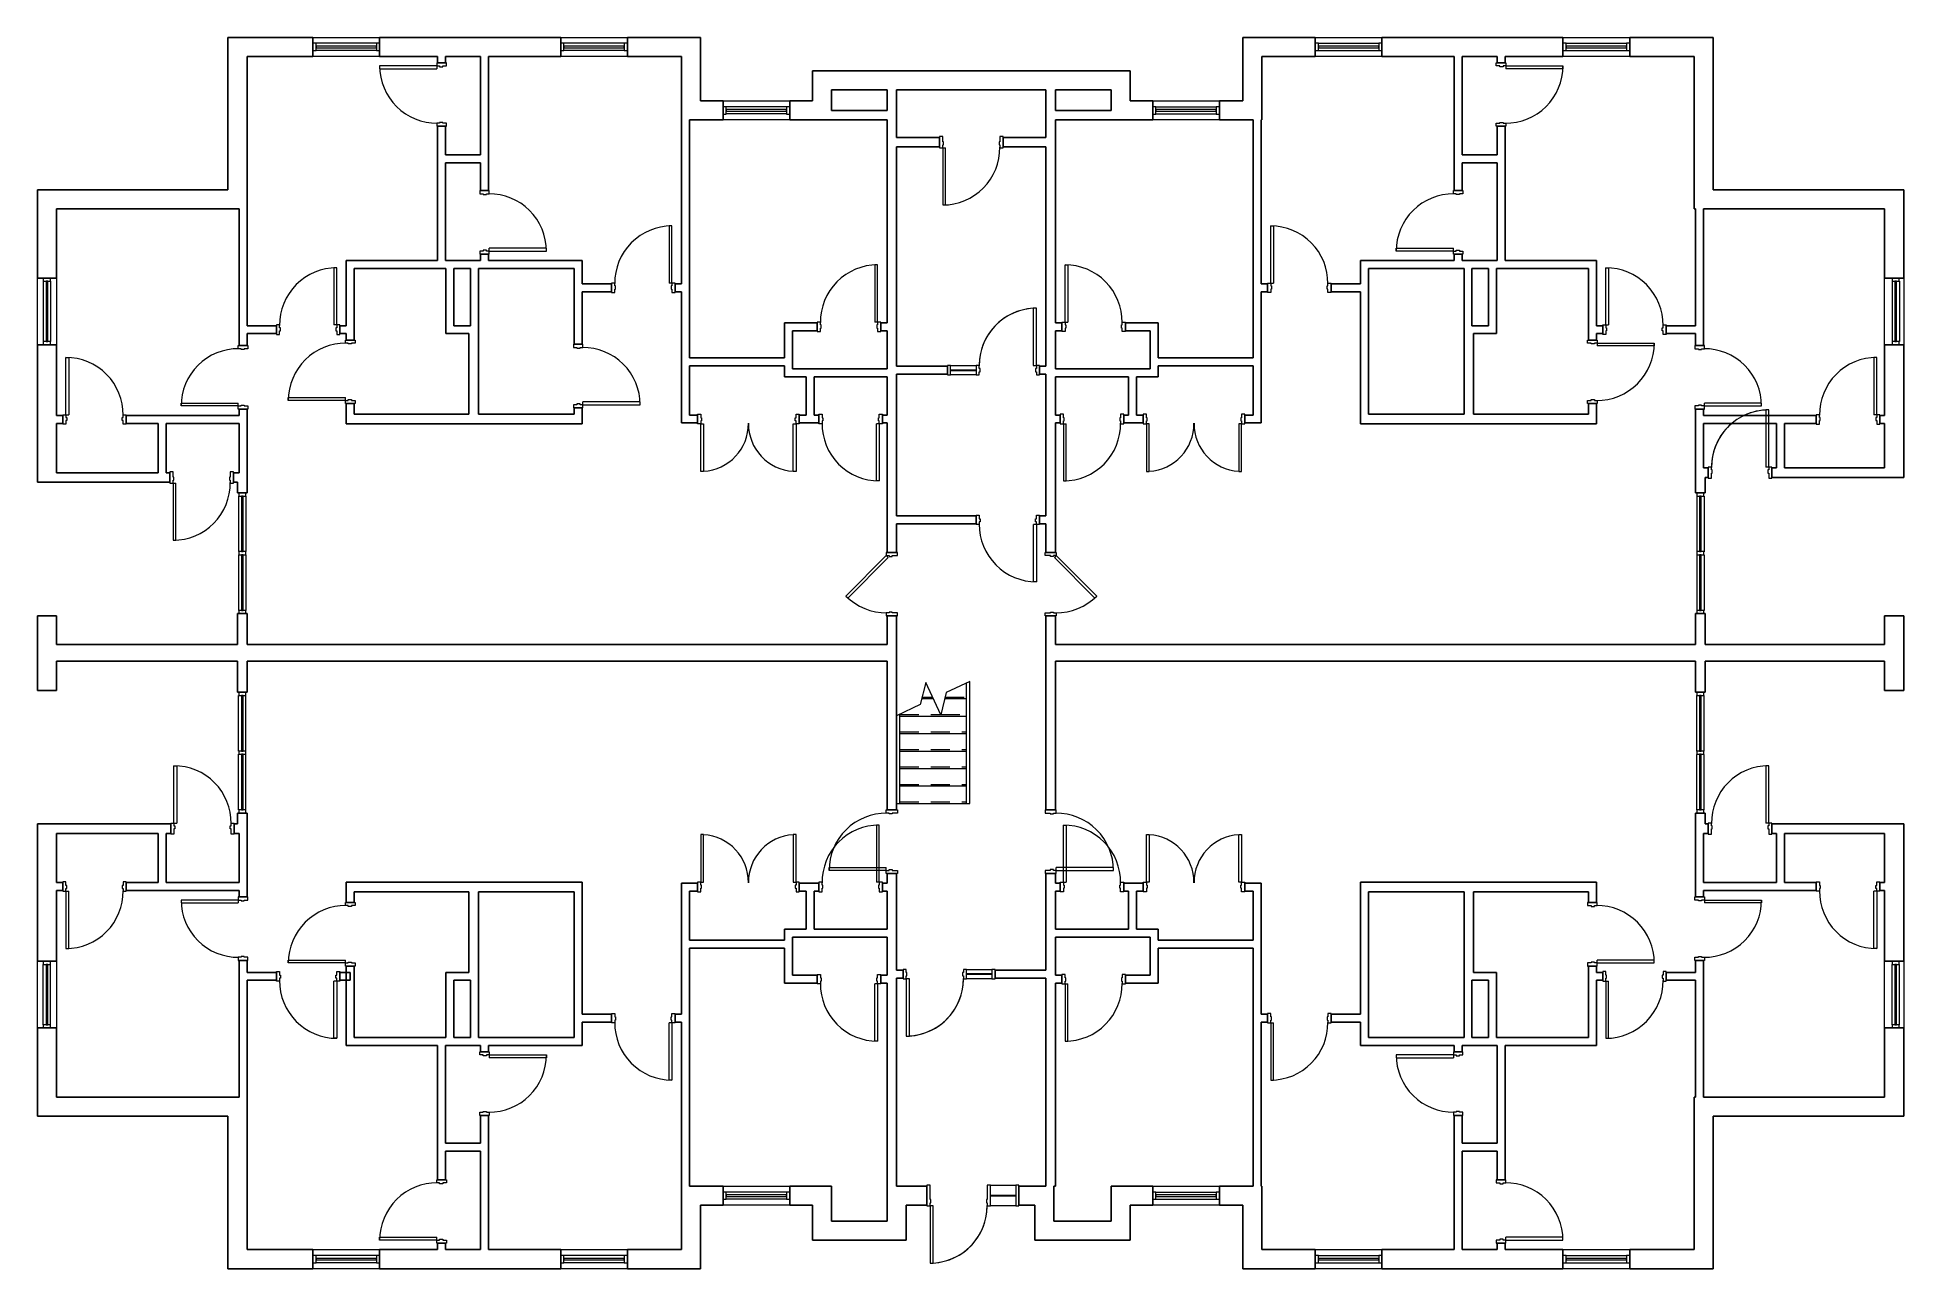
# Model space of a CAD drawing. Header units: inches. Extents: x -1076 to 99, y 303 to 1078.
import ezdxf

# ---------------------------------------------------------------- set-up
doc = ezdxf.new("R2010")
doc.units = ezdxf.units.IN
doc.header["$MEASUREMENT"] = 0
doc.linetypes.add('Overhead', pattern=[19.5, 12, -7.5])
for name, color, linetype, lineweight in [('A-DOOR', 31, 'Continuous', 9), ('A-DOOR-FRAM', 31, 'Continuous', 15), ('A-GLAZ-CURT', 52, 'Continuous', 9), ('A-GLAZ-CWMG', 51, 'Continuous', 9), ('A-WALL', 113, 'Continuous', 9), ('I-WALL', 2, 'Continuous', 9), ('S-STRS', 31, 'Continuous', 9), ('S-STRS-MBND', 31, 'Continuous', 9)]:
    doc.layers.add(name, color=color, linetype=linetype, lineweight=lineweight)

# ---------------------------------------------------------------- blocks, each defined once
blk = doc.blocks.new('Door-Single_CE_ - HM Door-2_ HM Frame-5153500-LEVEL 1')
at = {"layer": 'A-DOOR', "lineweight": 15}
for p, q in [((18, 39), (16.25, 39)), ((16.25, 39), (16.25, 3)), ((18, 3), (18, 39)), ((18, 3), (16.25, 3))]:
    blk.add_line(p, q, dxfattribs=at)
at = {"layer": 'A-DOOR'}
blk.add_arc((18, 3), 36, 90, 180.5, dxfattribs=at)
blk.add_arc((18, 3), 36, 90, 180.5, dxfattribs=at)
blk.add_arc((18, 3), 36, 90, 180.5, dxfattribs=at)
blk.add_arc((18, 3), 36, 90, 180.5, dxfattribs=at)
at = {"layer": 'A-DOOR-FRAM'}
for p, q in [((-18, 3), (-20, 3)), ((-20, 3), (-20, -3)), ((-18, 1.25), (-18, 3)), ((-17.5, 1.25), (-18, 1.25)), ((-17.5, -0.75), (-17.5, 1.25)), ((18, 1.25), (17.5, 1.25)), ((17.5, 1.25), (17.5, -0.75)), ((20, 3), (18, 3)), ((18, 3), (18, 1.25)), ((20, -3), (20, 3)), ((-20, -3), (-18, -3)), ((-18, -3), (-18, -0.75)), ((-18, -0.75), (-17.5, -0.75)), ((17.5, -0.75), (18, -0.75)), ((18, -0.75), (18, -3)), ((18, -3), (20, -3))]:
    blk.add_line(p, q, dxfattribs=at)
blk = doc.blocks.new('Door-Single_CE_ - HM Door-2_ HM Frame-5153504-LEVEL 1')
at = {"layer": 'A-DOOR', "lineweight": 15}
for p, q in [((16.25, -39.5), (16.25, -3.5)), ((18, -3.5), (16.25, -3.5)), ((18, -3.5), (18, -39.5)), ((18, -39.5), (16.25, -39.5))]:
    blk.add_line(p, q, dxfattribs=at)
at = {"layer": 'A-DOOR'}
blk.add_arc((18, -3.5), 36, 179.5, 270, dxfattribs=at)
blk.add_arc((18, -3.5), 36, 179.5, 270, dxfattribs=at)
blk.add_arc((18, -3.5), 36, 179.5, 270, dxfattribs=at)
blk.add_arc((18, -3.5), 36, 179.5, 270, dxfattribs=at)
at = {"layer": 'A-DOOR-FRAM'}
for p, q in [((-20, 3.5), (-18, 3.5)), ((-20, -3.5), (-20, 3.5)), ((-18, 3.5), (-18, 0.25)), ((-18, 0.25), (-17.5, 0.25)), ((-17.5, 0.25), (-17.5, -1.75)), ((17.5, 0.25), (18, 0.25)), ((17.5, -1.75), (17.5, 0.25)), ((18, 3.5), (20, 3.5)), ((18, 0.25), (18, 3.5)), ((20, 3.5), (20, -3.5)), ((-18, -3.5), (-20, -3.5)), ((-18, -1.75), (-18, -3.5)), ((-17.5, -1.75), (-18, -1.75)), ((18, -1.75), (17.5, -1.75)), ((18, -3.5), (18, -1.75)), ((20, -3.5), (18, -3.5))]:
    blk.add_line(p, q, dxfattribs=at)
blk = doc.blocks.new('Door-Single_CE_ - HM Door-2_ HM Frame-5153499-LEVEL 1')
at = {"layer": 'A-DOOR', "lineweight": 15}
for p, q in [((16.25, -39), (16.25, -3)), ((18, -3), (16.25, -3)), ((18, -3), (18, -39)), ((18, -39), (16.25, -39))]:
    blk.add_line(p, q, dxfattribs=at)
at = {"layer": 'A-DOOR'}
blk.add_arc((18, -3), 36, 179.5, 270, dxfattribs=at)
blk.add_arc((18, -3), 36, 179.5, 270, dxfattribs=at)
blk.add_arc((18, -3), 36, 179.5, 270, dxfattribs=at)
blk.add_arc((18, -3), 36, 179.5, 270, dxfattribs=at)
at = {"layer": 'A-DOOR-FRAM'}
for p, q in [((-20, 3), (-18, 3)), ((-20, -3), (-20, 3)), ((-18, 3), (-18, 0.75)), ((-18, 0.75), (-17.5, 0.75)), ((-17.5, 0.75), (-17.5, -1.25)), ((17.5, 0.75), (18, 0.75)), ((17.5, -1.25), (17.5, 0.75)), ((18, 3), (20, 3)), ((18, 0.75), (18, 3)), ((20, 3), (20, -3)), ((-18, -3), (-20, -3)), ((-18, -1.25), (-18, -3)), ((-17.5, -1.25), (-18, -1.25)), ((18, -1.25), (17.5, -1.25)), ((18, -3), (18, -1.25)), ((20, -3), (18, -3))]:
    blk.add_line(p, q, dxfattribs=at)
blk = doc.blocks.new('Door-Double_CE_ - WD Door-2_ HM Frame-5153511-LEVEL 1')
at = {"layer": 'A-DOOR'}
for p, q in [((-28.25, 33), (-30, 33)), ((-30, 33), (-30, 3)), ((-28.25, 3), (-28.25, 33)), ((30, 33), (28.25, 33)), ((28.25, 33), (28.25, 3)), ((30, 3), (30, 33)), ((-30, 3), (-28.25, 3)), ((28.25, 3), (30, 3))]:
    blk.add_line(p, q, dxfattribs=at)
for centre, start, end in [((-30, 3), 359.5, 86.65526), ((30, 3), 93.36407, 180.5)]:
    blk.add_arc(centre, 30, start, end, dxfattribs=at)
at = {"layer": 'A-DOOR-FRAM'}
for p, q in [((-30, 3), (-32, 3)), ((-32, 3), (-32, -3)), ((-30, 1.25), (-30, 3)), ((-29.5, 1.25), (-30, 1.25)), ((-29.5, -0.75), (-29.5, 1.25)), ((30, 1.25), (29.5, 1.25)), ((29.5, 1.25), (29.5, -0.75)), ((32, 3), (30, 3)), ((30, 3), (30, 1.25)), ((32, -3), (32, 3)), ((-32, -3), (-30, -3)), ((-30, -3), (-30, -0.75)), ((-30, -0.75), (-29.5, -0.75)), ((29.5, -0.75), (30, -0.75)), ((30, -0.75), (30, -3)), ((30, -3), (32, -3))]:
    blk.add_line(p, q, dxfattribs=at)
blk = doc.blocks.new('System Panel - zGlazed-5153517-LEVEL 1')
at = {"layer": 'A-GLAZ-CURT'}
for p, q in [((17.5, 0.5), (-17.5, 0.5)), ((-17.5, 0.5), (-17.5, -0.5)), ((17.5, -0.5), (17.5, 0.5)), ((-17.5, -0.5), (17.5, -0.5))]:
    blk.add_line(p, q, dxfattribs=at)
blk = doc.blocks.new('Rectangular Mullion - 4 1_2_ x 2_ Rectangular_CE_-5153515-LEVEL 1')
at = {"layer": 'A-GLAZ-CWMG'}
for p, q in [((-949, 628.7), (-949, 663.7)), ((-944.5, 628.7), (-944.5, 663.7))]:
    blk.add_line(p, q, dxfattribs=at)
blk = doc.blocks.new('Rectangular Mullion - 4 1_2_ x 2_ Rectangular_CE_-5153518-LEVEL 1')
at = {"layer": 'A-GLAZ-CWMG', "lineweight": 15}
for p, q in [((-2, 2.25), (0, 2.25)), ((-2, -2.25), (-2, 2.25)), ((0, 2.25), (0, -2.25)), ((0, -2.25), (-2, -2.25))]:
    blk.add_line(p, q, dxfattribs=at)
blk = doc.blocks.new('Rectangular Mullion - 4 1_2_ x 2_ Rectangular_CE_-5153519-LEVEL 1')
at = {"layer": 'A-GLAZ-CWMG', "lineweight": 15}
for p, q in [((0, 2.25), (-2, 2.25)), ((-2, 2.25), (-2, -2.25)), ((0, -2.25), (0, 2.25)), ((-2, -2.25), (0, -2.25))]:
    blk.add_line(p, q, dxfattribs=at)
blk = doc.blocks.new('Rectangular Mullion - 4 1_2_ x 2_ Rectangular_CE_-5153516-LEVEL 1')
at = {"layer": 'A-GLAZ-CWMG', "lineweight": 15}
for p, q in [((-1, 2.25), (1, 2.25)), ((-1, -2.25), (-1, 2.25)), ((1, 2.25), (1, -2.25)), ((1, -2.25), (-1, -2.25))]:
    blk.add_line(p, q, dxfattribs=at)
blk = doc.blocks.new('Door-Double_CE_ - WD Door-2_ HM Frame-5153506-LEVEL 1')
at = {"layer": 'A-DOOR'}
for p, q in [((-30, -3), (-28.25, -3)), ((-30, -33), (-30, -3)), ((-28.25, -3), (-28.25, -33)), ((28.25, -3), (30, -3)), ((28.25, -33), (28.25, -3)), ((30, -3), (30, -33)), ((-28.25, -33), (-30, -33)), ((30, -33), (28.25, -33))]:
    blk.add_line(p, q, dxfattribs=at)
for centre, start, end in [((-30, -3), 273.34474, 0.5), ((30, -3), 179.5, 266.63593)]:
    blk.add_arc(centre, 30, start, end, dxfattribs=at)
at = {"layer": 'A-DOOR-FRAM'}
for p, q in [((-32, 3), (-30, 3)), ((-32, -3), (-32, 3)), ((-30, 3), (-30, 0.75)), ((-30, 0.75), (-29.5, 0.75)), ((-29.5, 0.75), (-29.5, -1.25)), ((29.5, 0.75), (30, 0.75)), ((29.5, -1.25), (29.5, 0.75)), ((30, 3), (32, 3)), ((30, 0.75), (30, 3)), ((32, 3), (32, -3)), ((-30, -3), (-32, -3)), ((-30, -1.25), (-30, -3)), ((-29.5, -1.25), (-30, -1.25)), ((30, -1.25), (29.5, -1.25)), ((30, -3), (30, -1.25)), ((32, -3), (30, -3))]:
    blk.add_line(p, q, dxfattribs=at)
blk = doc.blocks.new('System Panel - zGlazed-5153523-LEVEL 1')
at = {"layer": 'A-GLAZ-CURT'}
for p, q in [((17.5, 0.5), (-17.5, 0.5)), ((-17.5, 0.5), (-17.5, -0.5)), ((17.5, -0.5), (17.5, 0.5)), ((-17.5, -0.5), (17.5, -0.5))]:
    blk.add_line(p, q, dxfattribs=at)
blk = doc.blocks.new('Rectangular Mullion - 4 1_2_ x 2_ Rectangular_CE_-5153521-LEVEL 1')
at = {"layer": 'A-GLAZ-CWMG'}
for p, q in [((-949, 752.2), (-949, 717.2)), ((-944.5, 752.2), (-944.5, 717.2))]:
    blk.add_line(p, q, dxfattribs=at)
blk = doc.blocks.new('Rectangular Mullion - 4 1_2_ x 2_ Rectangular_CE_-5153524-LEVEL 1')
at = {"layer": 'A-GLAZ-CWMG', "lineweight": 15}
for p, q in [((-2, 2.25), (0, 2.25)), ((-2, -2.25), (-2, 2.25)), ((0, 2.25), (0, -2.25)), ((0, -2.25), (-2, -2.25))]:
    blk.add_line(p, q, dxfattribs=at)
blk = doc.blocks.new('Rectangular Mullion - 4 1_2_ x 2_ Rectangular_CE_-5153525-LEVEL 1')
at = {"layer": 'A-GLAZ-CWMG', "lineweight": 15}
for p, q in [((0, 2.25), (-2, 2.25)), ((-2, 2.25), (-2, -2.25)), ((0, -2.25), (0, 2.25)), ((-2, -2.25), (0, -2.25))]:
    blk.add_line(p, q, dxfattribs=at)
blk = doc.blocks.new('Rectangular Mullion - 4 1_2_ x 2_ Rectangular_CE_-5153522-LEVEL 1')
at = {"layer": 'A-GLAZ-CWMG', "lineweight": 15}
for p, q in [((-1, 2.25), (1, 2.25)), ((-1, -2.25), (-1, 2.25)), ((1, 2.25), (1, -2.25)), ((1, -2.25), (-1, -2.25))]:
    blk.add_line(p, q, dxfattribs=at)
blk = doc.blocks.new('Door-Single_CE_ - HM Door-2_ HM Frame-5153502-LEVEL 1')
at = {"layer": 'A-DOOR', "lineweight": 15}
for p, q in [((18, 39.5), (16.25, 39.5)), ((16.25, 39.5), (16.25, 3.5)), ((18, 3.5), (18, 39.5)), ((18, 3.5), (16.25, 3.5))]:
    blk.add_line(p, q, dxfattribs=at)
at = {"layer": 'A-DOOR'}
blk.add_arc((18, 3.5), 36, 90, 180.5, dxfattribs=at)
blk.add_arc((18, 3.5), 36, 90, 180.5, dxfattribs=at)
blk.add_arc((18, 3.5), 36, 90, 180.5, dxfattribs=at)
blk.add_arc((18, 3.5), 36, 90, 180.5, dxfattribs=at)
at = {"layer": 'A-DOOR-FRAM'}
for p, q in [((-18, 3.5), (-20, 3.5)), ((-20, 3.5), (-20, -3.5)), ((-18, 1.75), (-18, 3.5)), ((-17.5, 1.75), (-18, 1.75)), ((-17.5, -0.25), (-17.5, 1.75)), ((18, 1.75), (17.5, 1.75)), ((17.5, 1.75), (17.5, -0.25)), ((20, 3.5), (18, 3.5)), ((18, 3.5), (18, 1.75)), ((20, -3.5), (20, 3.5)), ((-20, -3.5), (-18, -3.5)), ((-18, -3.5), (-18, -0.25)), ((-18, -0.25), (-17.5, -0.25)), ((17.5, -0.25), (18, -0.25)), ((18, -0.25), (18, -3.5)), ((18, -3.5), (20, -3.5))]:
    blk.add_line(p, q, dxfattribs=at)
blk = doc.blocks.new('Door-Single-Sidelite_CE_ - WD Door-2_ HM Frame-Sidelite-5153526-LEVEL 1')
at = {"layer": 'A-DOOR'}
for p, q in [((18, 39), (16, 39)), ((16, 39), (16, 3)), ((18, 3), (18, 39)), ((16, 3), (18, 3))]:
    blk.add_line(p, q, dxfattribs=at)
at = {"layer": 'A-DOOR', "lineweight": 15}
for p, q in [((-20, 0.125), (-36, 0.125)), ((-36, 0.125), (-36, -0.125)), ((-20, -0.125), (-20, 0.125)), ((-36, -0.125), (-20, -0.125))]:
    blk.add_line(p, q, dxfattribs=at)
at = {"layer": 'A-DOOR'}
for start, end in [(93.203874, 180.5), (90, 179.5)]:
    blk.add_arc((18, 3), 36, start, end, dxfattribs=at)
at = {"layer": 'A-DOOR-FRAM'}
for p, q in [((-36, 3), (-38, 3)), ((-38, 3), (-38, -3)), ((-36, -3), (-36, 3)), ((-18, 3), (-20, 3)), ((-20, 3), (-20, -3)), ((-18, 1), (-18, 3)), ((-17.5, 1), (-18, 1)), ((-17.5, -1), (-17.5, 1)), ((18, 1), (17.5, 1)), ((17.5, 1), (17.5, -1)), ((20, 3), (18, 3)), ((18, 3), (18, 1)), ((20, -3), (20, 3)), ((-38, -3), (-36, -3)), ((-20, -3), (-18, -3)), ((-18, -3), (-18, -1)), ((-18, -1), (-17.5, -1)), ((17.5, -1), (18, -1)), ((18, -1), (18, -3)), ((18, -3), (20, -3))]:
    blk.add_line(p, q, dxfattribs=at)
at = {"layer": 'A-DOOR-FRAM', "lineweight": 9}
for p, q in [((-36, 3), (-20, 3)), ((-20, -3), (-36, -3))]:
    blk.add_line(p, q, dxfattribs=at)
blk = doc.blocks.new('Door-Single-Sidelite_CE_ - WD Door-2_ HM Frame-Sidelite-5153501-LEVEL 1')
at = {"layer": 'A-DOOR'}
for p, q in [((18, 42.5), (16, 42.5)), ((16, 42.5), (16, 6.5)), ((18, 6.5), (18, 42.5)), ((16, 6.5), (18, 6.5))]:
    blk.add_line(p, q, dxfattribs=at)
at = {"layer": 'A-DOOR', "lineweight": 15}
for p, q in [((-20, 0.125), (-36, 0.125)), ((-36, 0.125), (-36, -0.125)), ((-20, -0.125), (-20, 0.125)), ((-36, -0.125), (-20, -0.125))]:
    blk.add_line(p, q, dxfattribs=at)
at = {"layer": 'A-DOOR'}
for start, end in [(93.203874, 180.5), (90, 179.5)]:
    blk.add_arc((18, 6.5), 36, start, end, dxfattribs=at)
at = {"layer": 'A-DOOR-FRAM'}
for p, q in [((-36, 6.5), (-38, 6.5)), ((-38, 6.5), (-38, -6.5)), ((-36, -6.5), (-36, 6.5)), ((-18, 6.5), (-20, 6.5)), ((-20, 6.5), (-20, -6.5)), ((-18, 4.5), (-18, 6.5)), ((-17.5, 4.5), (-18, 4.5)), ((-18, -6.5), (-18, 2.5)), ((-18, 2.5), (-17.5, 2.5)), ((-17.5, 2.5), (-17.5, 4.5)), ((18, 4.5), (17.5, 4.5)), ((17.5, 4.5), (17.5, 2.5)), ((17.5, 2.5), (18, 2.5)), ((20, 6.5), (18, 6.5)), ((18, 6.5), (18, 4.5)), ((18, 2.5), (18, -6.5)), ((20, -6.5), (20, 6.5)), ((-38, -6.5), (-36, -6.5)), ((-20, -6.5), (-18, -6.5)), ((18, -6.5), (20, -6.5))]:
    blk.add_line(p, q, dxfattribs=at)
at = {"layer": 'A-DOOR-FRAM', "lineweight": 9}
for p, q in [((-36, 6.5), (-20, 6.5)), ((-20, -6.5), (-36, -6.5))]:
    blk.add_line(p, q, dxfattribs=at)
blk = doc.blocks.new('System Panel - zGlazed-5153537-LEVEL 1')
at = {"layer": 'A-GLAZ-CURT'}
for p, q in [((19, 0.5), (-19, 0.5)), ((-19, 0.5), (-19, -0.5)), ((19, -0.5), (19, 0.5)), ((-19, -0.5), (19, -0.5))]:
    blk.add_line(p, q, dxfattribs=at)
blk = doc.blocks.new('Rectangular Mullion - 4 1_2_ x 2_ Rectangular_CE_-5153536-LEVEL 1')
at = {"layer": 'A-GLAZ-CWMG'}
for p, q in [((-1072, 456.4), (-1072, 494.4)), ((-1067.5, 456.4), (-1067.5, 494.4))]:
    blk.add_line(p, q, dxfattribs=at)
blk = doc.blocks.new('Rectangular Mullion - 4 1_2_ x 2_ Rectangular_CE_-5153538-LEVEL 1')
at = {"layer": 'A-GLAZ-CWMG', "lineweight": 15}
for p, q in [((-2, 2.25), (0, 2.25)), ((-2, -2.25), (-2, 2.25)), ((0, 2.25), (0, -2.25)), ((0, -2.25), (-2, -2.25))]:
    blk.add_line(p, q, dxfattribs=at)
blk = doc.blocks.new('Rectangular Mullion - 4 1_2_ x 2_ Rectangular_CE_-5153539-LEVEL 1')
at = {"layer": 'A-GLAZ-CWMG', "lineweight": 15}
for p, q in [((0, 2.25), (-2, 2.25)), ((-2, 2.25), (-2, -2.25)), ((0, -2.25), (0, 2.25)), ((-2, -2.25), (0, -2.25))]:
    blk.add_line(p, q, dxfattribs=at)
blk = doc.blocks.new('System Panel - zGlazed-5153542-LEVEL 1')
at = {"layer": 'A-GLAZ-CURT'}
for p, q in [((19, 0.5), (-19, 0.5)), ((-19, 0.5), (-19, -0.5)), ((19, -0.5), (19, 0.5)), ((-19, -0.5), (19, -0.5))]:
    blk.add_line(p, q, dxfattribs=at)
blk = doc.blocks.new('Rectangular Mullion - 4 1_2_ x 2_ Rectangular_CE_-5153541-LEVEL 1')
at = {"layer": 'A-GLAZ-CWMG'}
for p, q in [((-1072, 924.4), (-1072, 886.4)), ((-1067.5, 924.4), (-1067.5, 886.4))]:
    blk.add_line(p, q, dxfattribs=at)
blk = doc.blocks.new('Rectangular Mullion - 4 1_2_ x 2_ Rectangular_CE_-5153543-LEVEL 1')
at = {"layer": 'A-GLAZ-CWMG', "lineweight": 15}
for p, q in [((-2, 2.25), (0, 2.25)), ((-2, -2.25), (-2, 2.25)), ((0, 2.25), (0, -2.25)), ((0, -2.25), (-2, -2.25))]:
    blk.add_line(p, q, dxfattribs=at)
blk = doc.blocks.new('Rectangular Mullion - 4 1_2_ x 2_ Rectangular_CE_-5153544-LEVEL 1')
at = {"layer": 'A-GLAZ-CWMG', "lineweight": 15}
for p, q in [((0, 2.25), (-2, 2.25)), ((-2, 2.25), (-2, -2.25)), ((0, -2.25), (0, 2.25)), ((-2, -2.25), (0, -2.25))]:
    blk.add_line(p, q, dxfattribs=at)
blk = doc.blocks.new('Door-Single_CE_ - HM Door-2_ HM Frame-5153505-LEVEL 1')
at = {"layer": 'A-DOOR', "lineweight": 15}
for p, q in [((-7.5, 29), (-8.7, 27.7)), ((-8.7, 27.7), (16.8, 2.3)), ((18, 3.5), (-7.5, 29)), ((18, 3.5), (16.8, 2.3))]:
    blk.add_line(p, q, dxfattribs=at)
at = {"layer": 'A-DOOR'}
blk.add_arc((18, 3.5), 36, 135, 180.5, dxfattribs=at)
blk.add_arc((18, 3.5), 36, 135, 180.5, dxfattribs=at)
blk.add_arc((18, 3.5), 36, 135, 180.5, dxfattribs=at)
blk.add_arc((18, 3.5), 36, 135, 180.5, dxfattribs=at)
at = {"layer": 'A-DOOR-FRAM'}
for p, q in [((-18, 3.5), (-20, 3.5)), ((-20, 3.5), (-20, -3.5)), ((-18, 1.8), (-18, 3.5)), ((-17.5, 1.8), (-18, 1.8)), ((-17.5, -0.2), (-17.5, 1.8)), ((18, 1.8), (17.5, 1.8)), ((17.5, 1.8), (17.5, -0.2)), ((20, 3.5), (18, 3.5)), ((18, 3.5), (18, 1.8)), ((20, -3.5), (20, 3.5)), ((-20, -3.5), (-18, -3.5)), ((-18, -3.5), (-18, -0.2)), ((-18, -0.2), (-17.5, -0.2)), ((17.5, -0.2), (18, -0.2)), ((18, -0.2), (18, -3.5)), ((18, -3.5), (20, -3.5))]:
    blk.add_line(p, q, dxfattribs=at)
blk = doc.blocks.new('Door-Single_CE_ - HM Door-2_ HM Frame-5153503-LEVEL 1')
at = {"layer": 'A-DOOR', "lineweight": 15}
for p, q in [((-8.7, -27.7), (16.8, -2.3)), ((18, -3.5), (-7.5, -29)), ((18, -3.5), (16.8, -2.3)), ((-7.5, -29), (-8.7, -27.7))]:
    blk.add_line(p, q, dxfattribs=at)
at = {"layer": 'A-DOOR'}
blk.add_arc((18, -3.5), 36, 179.5, 225, dxfattribs=at)
blk.add_arc((18, -3.5), 36, 179.5, 225, dxfattribs=at)
blk.add_arc((18, -3.5), 36, 179.5, 225, dxfattribs=at)
blk.add_arc((18, -3.5), 36, 179.5, 225, dxfattribs=at)
at = {"layer": 'A-DOOR-FRAM'}
for p, q in [((-20, 3.5), (-18, 3.5)), ((-20, -3.5), (-20, 3.5)), ((-18, 3.5), (-18, 0.2)), ((-18, 0.2), (-17.5, 0.2)), ((-17.5, 0.2), (-17.5, -1.8)), ((17.5, 0.2), (18, 0.2)), ((17.5, -1.8), (17.5, 0.2)), ((18, 3.5), (20, 3.5)), ((18, 0.2), (18, 3.5)), ((20, 3.5), (20, -3.5)), ((-18, -3.5), (-20, -3.5)), ((-18, -1.8), (-18, -3.5)), ((-17.5, -1.8), (-18, -1.8)), ((18, -1.8), (17.5, -1.8)), ((18, -3.5), (18, -1.8)), ((20, -3.5), (18, -3.5))]:
    blk.add_line(p, q, dxfattribs=at)
blk = doc.blocks.new('Door-Single_CE_ - HM Door-2_ HM Frame-V1-LEVEL 1')
at = {"layer": 'A-DOOR', "lineweight": 15}
for p, q in [((18, 39.5), (16.25, 39.5)), ((16.25, 39.5), (16.25, 3.5)), ((18, 3.5), (18, 39.5)), ((18, 3.5), (16.25, 3.5))]:
    blk.add_line(p, q, dxfattribs=at)
at = {"layer": 'A-DOOR'}
for start, end in [(90, 180.5), (90, 180.5), (90, 115.07955), (90, 115.07955), (129.85866, 180.5), (129.85866, 180.5)]:
    blk.add_arc((18, 3.5), 36, start, end, dxfattribs=at)
at = {"layer": 'A-DOOR-FRAM'}
for p, q in [((-18, 3.5), (-20, 3.5)), ((-20, 3.5), (-20, -3.5)), ((-18, 1.75), (-18, 3.5)), ((-17.5, 1.75), (-18, 1.75)), ((-17.5, -0.25), (-17.5, 1.75)), ((18, 1.75), (17.5, 1.75)), ((17.5, 1.75), (17.5, -0.25)), ((20, 3.5), (18, 3.5)), ((18, 3.5), (18, 1.75)), ((20, -3.5), (20, 3.5)), ((-20, -3.5), (-18, -3.5)), ((-18, -3.5), (-18, -0.25)), ((-18, -0.25), (-17.5, -0.25)), ((17.5, -0.25), (18, -0.25)), ((18, -0.25), (18, -3.5)), ((18, -3.5), (20, -3.5))]:
    blk.add_line(p, q, dxfattribs=at)

msp = doc.modelspace()

# ---------------------------------------------------------------- linework, layer by layer
at = {"layer": 'A-WALL', "lineweight": 25}
for p, q in [((-955.7, 1077.9), (-955.7, 981.9)), ((-902.2, 1077.9), (-955.7, 1077.9)), ((-902.2, 1065.9), (-902.2, 1077.9)), ((-746.2, 1077.9), (-860.2, 1077.9)), ((-860.2, 1077.9), (-860.2, 1065.9)), ((-746.2, 1065.9), (-746.2, 1077.9)), ((-658.2, 1077.9), (-704.2, 1077.9)), ((-704.2, 1077.9), (-704.2, 1065.9)), ((-658.2, 1037.9), (-658.2, 1077.9)), ((-316.7, 1077.9), (-316.7, 1037.9)), ((-271.2, 1077.9), (-316.7, 1077.9)), ((-271.2, 1065.9), (-271.2, 1077.9)), ((-115.2, 1077.9), (-229.2, 1077.9)), ((-229.2, 1077.9), (-229.2, 1065.9)), ((-115.2, 1065.9), (-115.2, 1077.9)), ((-20.7, 1077.9), (-73.2, 1077.9)), ((-73.2, 1077.9), (-73.2, 1065.9)), ((-20.7, 981.9), (-20.7, 1077.9)), ((-943.7, 969.9), (-943.7, 1065.9)), ((-943.7, 1065.9), (-902.2, 1065.9)), ((-860.2, 1065.9), (-823.7, 1065.9)), ((-818.7, 1065.9), (-796.7, 1065.9)), ((-791.7, 1065.9), (-746.2, 1065.9)), ((-704.2, 1065.9), (-670.2, 1065.9)), ((-670.2, 1065.9), (-670.2, 1025.9)), ((-304.7, 1025.9), (-304.7, 1065.9)), ((-304.7, 1065.9), (-271.2, 1065.9)), ((-229.2, 1065.9), (-183.7, 1065.9)), ((-178.7, 1065.9), (-156.7, 1065.9)), ((-151.7, 1065.9), (-115.2, 1065.9)), ((-73.2, 1065.9), (-32.7, 1065.9)), ((-32.7, 1065.9), (-32.7, 969.9)), ((-587.7, 1056.9), (-587.7, 1037.9)), ((-387.7, 1056.9), (-587.7, 1056.9)), ((-387.7, 1037.9), (-387.7, 1056.9)), ((-644, 1037.9), (-658.2, 1037.9)), ((-644, 1025.9), (-644, 1037.9)), ((-587.7, 1037.9), (-602, 1037.9)), ((-602, 1037.9), (-602, 1025.9)), ((-575.7, 1031.9), (-575.7, 1044.9)), ((-575.7, 1044.9), (-540.7, 1044.9)), ((-540.7, 1044.9), (-540.7, 1031.9)), ((-534.7, 1044.9), (-440.7, 1044.9)), ((-534.7, 1014.9), (-534.7, 1044.9)), ((-440.7, 1044.9), (-440.7, 1014.9)), ((-434.7, 1044.9), (-399.7, 1044.9)), ((-434.7, 1031.9), (-434.7, 1044.9)), ((-399.7, 1044.9), (-399.7, 1031.9)), ((-373.5, 1037.9), (-387.7, 1037.9)), ((-373.5, 1025.9), (-373.5, 1037.9)), ((-316.7, 1037.9), (-331.5, 1037.9)), ((-331.5, 1037.9), (-331.5, 1025.9)), ((-665.2, 1025.9), (-644, 1025.9)), ((-602, 1025.9), (-540.7, 1025.9)), ((-540.7, 1031.9), (-575.7, 1031.9)), ((-540.7, 1025.9), (-540.7, 898.2)), ((-399.7, 1031.9), (-434.7, 1031.9)), ((-434.7, 898.2), (-434.7, 1025.9)), ((-434.7, 1025.9), (-373.5, 1025.9)), ((-331.5, 1025.9), (-310.2, 1025.9)), ((-305.2, 1025.9), (-304.7, 1025.9)), ((-507.7, 1014.9), (-534.7, 1014.9)), ((-507.7, 1008.9), (-507.7, 1014.9)), ((-440.7, 1014.9), (-467.7, 1014.9)), ((-467.7, 1014.9), (-467.7, 1008.9)), ((-534.7, 870.9), (-534.7, 1008.9)), ((-534.7, 1008.9), (-507.7, 1008.9)), ((-467.7, 1008.9), (-440.7, 1008.9)), ((-440.7, 1008.9), (-440.7, 870.9)), ((-1075.7, 981.9), (-1075.7, 926.4)), ((-955.7, 981.9), (-1075.7, 981.9)), ((99.3, 981.9), (-20.7, 981.9)), ((99.3, 926.4), (99.3, 981.9)), ((-1063.7, 926.4), (-1063.7, 969.9)), ((-1063.7, 969.9), (-948.7, 969.9)), ((-32.7, 969.9), (-31.7, 969.9)), ((-26.7, 969.9), (87.3, 969.9)), ((87.3, 969.9), (87.3, 926.4)), ((-1075.7, 926.4), (-1063.7, 926.4)), ((87.3, 926.4), (99.3, 926.4)), ((-803, 896.4), (-804, 896.4)), ((-798, 840.7), (-798, 896.4)), ((-540.7, 893.2), (-540.7, 869.2)), ((-434.7, 869.2), (-434.7, 893.2)), ((-177.5, 896.4), (-177.5, 840.7)), ((-171.5, 896.4), (-172.5, 896.4)), ((-1075.7, 884.4), (-1075.7, 797.9)), ((-1063.7, 884.4), (-1075.7, 884.4)), ((-1063.7, 839.9), (-1063.7, 884.4)), ((-804, 891.4), (-804, 840.7)), ((-171.5, 840.7), (-171.5, 891.4)), ((87.3, 884.4), (87.3, 839.9)), ((99.3, 884.4), (87.3, 884.4)), ((99.3, 800.9), (99.3, 884.4)), ((-540.7, 864.2), (-540.7, 840.2)), ((-534.7, 776.7), (-534.7, 865.9)), ((-440.7, 865.9), (-440.7, 776.7)), ((-434.7, 840.2), (-434.7, 864.2)), ((-1063.7, 803.9), (-1063.7, 834.9)), ((-881.2, 840.7), (-881.2, 834.7)), ((-881.2, 834.7), (-737.7, 834.7)), ((-804, 840.7), (-876.2, 840.7)), ((-737.7, 840.7), (-798, 840.7)), ((-540.7, 835.2), (-540.7, 753.7)), ((-434.7, 753.7), (-434.7, 835.2)), ((-177.5, 840.7), (-237.7, 840.7)), ((-237.7, 834.7), (-94.2, 834.7)), ((-99.2, 840.7), (-171.5, 840.7)), ((-94.2, 834.7), (-94.2, 840.7)), ((87.3, 834.9), (87.3, 806.9)), ((-999.7, 803.9), (-1063.7, 803.9)), ((-992.2, 803.9), (-994.7, 803.9)), ((-992.2, 797.9), (-992.2, 803.9)), ((-948.7, 803.9), (-952.2, 803.9)), ((-952.2, 803.9), (-952.2, 797.9)), ((-943.7, 791.2), (-943.7, 803.9)), ((-31.7, 806.9), (-31.7, 791.2)), ((-23.7, 806.9), (-26.7, 806.9)), ((-25.7, 791.2), (-25.7, 800.9)), ((-25.7, 800.9), (-23.7, 800.9)), ((-23.7, 800.9), (-23.7, 806.9)), ((19.3, 806.9), (16.3, 806.9)), ((16.3, 806.9), (16.3, 800.9)), ((16.3, 800.9), (99.3, 800.9)), ((87.3, 806.9), (24.3, 806.9)), ((-1075.7, 797.9), (-992.2, 797.9)), ((-952.2, 797.9), (-949.7, 797.9)), ((-949.7, 797.9), (-949.7, 791.2)), ((-949.7, 791.2), (-943.7, 791.2)), ((-31.7, 791.2), (-25.7, 791.2)), ((-534.7, 753.7), (-534.7, 771.7)), ((-440.7, 771.7), (-440.7, 753.7)), ((-540.7, 753.7), (-534.7, 753.7)), ((-440.7, 753.7), (-434.7, 753.7)), ((-1075.7, 713.9), (-1075.7, 666.9)), ((-1063.7, 713.9), (-1075.7, 713.9)), ((-1063.7, 695.7), (-1063.7, 713.9)), ((-949.7, 715.2), (-949.7, 695.7)), ((-943.7, 715.2), (-949.7, 715.2)), ((-943.7, 695.7), (-943.7, 715.2)), ((-534.7, 713.7), (-540.7, 713.7)), ((-540.7, 713.7), (-540.7, 695.7)), ((-534.7, 591.6), (-534.7, 713.7)), ((-434.7, 713.7), (-440.7, 713.7)), ((-440.7, 713.7), (-440.7, 591.6)), ((-434.7, 695.7), (-434.7, 713.7)), ((-31.7, 715.2), (-31.7, 695.7)), ((-25.7, 715.2), (-31.7, 715.2)), ((-25.7, 695.7), (-25.7, 715.2)), ((87.3, 713.9), (87.3, 695.7)), ((99.3, 713.9), (87.3, 713.9)), ((99.3, 666.9), (99.3, 713.9)), ((-949.7, 695.7), (-1063.7, 695.7)), ((-540.7, 695.7), (-943.7, 695.7)), ((-31.7, 695.7), (-434.7, 695.7)), ((87.3, 695.7), (-25.7, 695.7)), ((-1063.7, 666.9), (-1063.7, 685.2)), ((-1063.7, 685.2), (-949.7, 685.2)), ((-949.7, 685.2), (-949.7, 665.7)), ((-943.7, 685.2), (-540.7, 685.2)), ((-943.7, 665.7), (-943.7, 685.2)), ((-540.7, 685.2), (-540.7, 591.6)), ((-434.7, 685.2), (-31.7, 685.2)), ((-434.7, 591.6), (-434.7, 685.2)), ((-31.7, 685.2), (-31.7, 665.7)), ((-25.7, 685.2), (87.3, 685.2)), ((-25.7, 665.7), (-25.7, 685.2)), ((87.3, 685.2), (87.3, 666.9)), ((-1075.7, 666.9), (-1063.7, 666.9)), ((-949.7, 665.7), (-943.7, 665.7)), ((-31.7, 665.7), (-25.7, 665.7)), ((87.3, 666.9), (99.3, 666.9)), ((-943.7, 589.7), (-949.7, 589.7)), ((-949.7, 589.7), (-949.7, 582.9)), ((-943.7, 576.9), (-943.7, 589.7)), ((-540.7, 591.6), (-534.7, 591.6)), ((-440.7, 591.6), (-434.7, 591.6)), ((-25.7, 589.7), (-31.7, 589.7)), ((-31.7, 589.7), (-31.7, 576.9)), ((-25.7, 582.9), (-25.7, 589.7)), ((-1075.7, 582.9), (-1075.7, 496.4)), ((-991.7, 582.9), (-1075.7, 582.9)), ((-1063.7, 545.9), (-1063.7, 576.9)), ((-1063.7, 576.9), (-999.7, 576.9)), ((-994.7, 576.9), (-991.7, 576.9)), ((-991.7, 576.9), (-991.7, 582.9)), ((-949.7, 582.9), (-951.7, 582.9)), ((-951.7, 582.9), (-951.7, 576.9)), ((-951.7, 576.9), (-948.7, 576.9)), ((-26.7, 576.9), (-23.7, 576.9)), ((-23.7, 582.9), (-25.7, 582.9)), ((-23.7, 576.9), (-23.7, 582.9)), ((99.3, 582.9), (16.3, 582.9)), ((16.3, 582.9), (16.3, 576.9)), ((16.3, 576.9), (19.3, 576.9)), ((24.3, 576.9), (87.3, 576.9)), ((87.3, 576.9), (87.3, 545.9)), ((99.3, 496.4), (99.3, 582.9)), ((-1063.7, 496.4), (-1063.7, 540.9)), ((-737.7, 546.1), (-881.2, 546.1)), ((-881.2, 546.1), (-881.2, 540.1)), ((-534.7, 551.6), (-540.7, 551.6)), ((-540.7, 551.6), (-540.7, 545.6)), ((-540.7, 540.6), (-540.7, 516.6)), ((-534.7, 490.8), (-534.7, 551.6)), ((-434.7, 551.6), (-440.7, 551.6)), ((-440.7, 551.6), (-440.7, 490.8)), ((-434.7, 545.6), (-434.7, 551.6)), ((-434.7, 516.6), (-434.7, 540.6)), ((-94.2, 546.1), (-237.7, 546.1)), ((-94.2, 540.1), (-94.2, 546.1)), ((87.3, 540.9), (87.3, 496.4)), ((-876.2, 540.1), (-804, 540.1)), ((-804, 540.1), (-804, 489.4)), ((-798, 540.1), (-737.7, 540.1)), ((-798, 484.4), (-798, 540.1)), ((-237.7, 540.1), (-177.5, 540.1)), ((-177.5, 540.1), (-177.5, 484.4)), ((-171.5, 540.1), (-99.2, 540.1)), ((-171.5, 489.4), (-171.5, 540.1)), ((-540.7, 511.6), (-540.7, 487.6)), ((-434.7, 487.6), (-434.7, 511.6)), ((-1075.7, 496.4), (-1063.7, 496.4)), ((87.3, 496.4), (99.3, 496.4)), ((-804, 484.4), (-803, 484.4)), ((-540.7, 482.6), (-540.7, 332.9)), ((-534.7, 354.9), (-534.7, 485.8)), ((-440.7, 485.8), (-440.7, 354.9)), ((-434.7, 354.9), (-434.7, 482.6)), ((-172.5, 484.4), (-171.5, 484.4)), ((-1075.7, 454.4), (-1075.7, 398.9)), ((-1063.7, 454.4), (-1075.7, 454.4)), ((-1063.7, 410.9), (-1063.7, 454.4)), ((87.3, 454.4), (87.3, 410.9)), ((99.3, 454.4), (87.3, 454.4)), ((99.3, 398.9), (99.3, 454.4)), ((-948.7, 410.9), (-1063.7, 410.9)), ((-943.7, 314.9), (-943.7, 410.9)), ((-31.7, 410.9), (-32.7, 410.9)), ((-32.7, 410.9), (-32.7, 314.9)), ((87.3, 410.9), (-26.7, 410.9)), ((-1075.7, 398.9), (-955.7, 398.9)), ((-955.7, 398.9), (-955.7, 302.9)), ((-20.7, 398.9), (99.3, 398.9)), ((-20.7, 302.9), (-20.7, 398.9)), ((-670.2, 354.9), (-670.2, 314.9)), ((-644, 354.9), (-665.2, 354.9)), ((-644, 342.9), (-644, 354.9)), ((-575.7, 354.9), (-602, 354.9)), ((-602, 354.9), (-602, 342.9)), ((-575.7, 332.9), (-575.7, 354.9)), ((-515.7, 354.9), (-534.7, 354.9)), ((-515.7, 342.9), (-515.7, 354.9)), ((-440.7, 354.9), (-457.7, 354.9)), ((-457.7, 354.9), (-457.7, 342.9)), ((-435.7, 332.9), (-435.7, 354.9)), ((-435.7, 354.9), (-434.7, 354.9)), ((-373.5, 354.9), (-399.7, 354.9)), ((-399.7, 354.9), (-399.7, 332.9)), ((-373.5, 342.9), (-373.5, 354.9)), ((-310.2, 354.9), (-331.5, 354.9)), ((-331.5, 354.9), (-331.5, 342.9)), ((-304.7, 354.9), (-305.2, 354.9)), ((-304.7, 314.9), (-304.7, 354.9)), ((-658.2, 342.9), (-644, 342.9)), ((-658.2, 302.9), (-658.2, 342.9)), ((-602, 342.9), (-587.7, 342.9)), ((-587.7, 342.9), (-587.7, 320.9)), ((-528.7, 342.9), (-515.7, 342.9)), ((-528.7, 320.9), (-528.7, 342.9)), ((-457.7, 342.9), (-447.7, 342.9)), ((-447.7, 342.9), (-447.7, 320.9)), ((-387.7, 342.9), (-373.5, 342.9)), ((-387.7, 320.9), (-387.7, 342.9)), ((-331.5, 342.9), (-316.7, 342.9)), ((-316.7, 342.9), (-316.7, 302.9)), ((-540.7, 332.9), (-575.7, 332.9)), ((-399.7, 332.9), (-435.7, 332.9)), ((-587.7, 320.9), (-528.7, 320.9)), ((-447.7, 320.9), (-387.7, 320.9)), ((-902.2, 314.9), (-943.7, 314.9)), ((-902.2, 302.9), (-902.2, 314.9)), ((-823.7, 314.9), (-860.2, 314.9)), ((-860.2, 314.9), (-860.2, 302.9)), ((-796.7, 314.9), (-818.7, 314.9)), ((-746.2, 314.9), (-791.7, 314.9)), ((-746.2, 302.9), (-746.2, 314.9)), ((-670.2, 314.9), (-704.2, 314.9)), ((-704.2, 314.9), (-704.2, 302.9)), ((-271.2, 314.9), (-304.7, 314.9)), ((-271.2, 302.9), (-271.2, 314.9)), ((-183.7, 314.9), (-229.2, 314.9)), ((-229.2, 314.9), (-229.2, 302.9)), ((-156.7, 314.9), (-178.7, 314.9)), ((-115.2, 314.9), (-151.7, 314.9)), ((-115.2, 302.9), (-115.2, 314.9)), ((-32.7, 314.9), (-73.2, 314.9)), ((-73.2, 314.9), (-73.2, 302.9)), ((-955.7, 302.9), (-902.2, 302.9)), ((-860.2, 302.9), (-746.2, 302.9)), ((-704.2, 302.9), (-658.2, 302.9)), ((-316.7, 302.9), (-271.2, 302.9)), ((-229.2, 302.9), (-115.2, 302.9)), ((-73.2, 302.9), (-20.7, 302.9))]:
    msp.add_line(p, q, dxfattribs=at)
at = {"layer": 'A-WALL'}
for p, q in [((-902.2, 1077.9), (-860.2, 1077.9)), ((-746.2, 1077.9), (-704.2, 1077.9)), ((-271.2, 1077.9), (-229.2, 1077.9)), ((-115.2, 1077.9), (-73.2, 1077.9)), ((-860.2, 1065.9), (-902.2, 1065.9)), ((-704.2, 1065.9), (-746.2, 1065.9)), ((-229.2, 1065.9), (-271.2, 1065.9)), ((-73.2, 1065.9), (-115.2, 1065.9)), ((-644, 1037.9), (-602, 1037.9)), ((-373.5, 1037.9), (-331.5, 1037.9)), ((-602, 1025.9), (-644, 1025.9)), ((-331.5, 1025.9), (-373.5, 1025.9)), ((-1075.7, 884.4), (-1075.7, 926.4)), ((-1063.7, 926.4), (-1063.7, 884.4)), ((87.3, 884.4), (87.3, 926.4)), ((99.3, 926.4), (99.3, 884.4)), ((-1075.7, 454.4), (-1075.7, 496.4)), ((-1063.7, 496.4), (-1063.7, 454.4)), ((87.3, 454.4), (87.3, 496.4)), ((99.3, 496.4), (99.3, 454.4)), ((-644, 354.9), (-602, 354.9)), ((-373.5, 354.9), (-331.5, 354.9)), ((-602, 342.9), (-644, 342.9)), ((-331.5, 342.9), (-373.5, 342.9)), ((-902.2, 314.9), (-860.2, 314.9)), ((-746.2, 314.9), (-704.2, 314.9)), ((-271.2, 314.9), (-229.2, 314.9)), ((-115.2, 314.9), (-73.2, 314.9)), ((-860.2, 302.9), (-902.2, 302.9)), ((-704.2, 302.9), (-746.2, 302.9)), ((-229.2, 302.9), (-271.2, 302.9)), ((-73.2, 302.9), (-115.2, 302.9))]:
    msp.add_line(p, q, dxfattribs=at)
at = {"layer": 'I-WALL', "lineweight": 25}
for p, q in [((-823.7, 1065.9), (-823.7, 1061.9)), ((-823.7, 1061.9), (-818.7, 1061.9)), ((-818.7, 1061.9), (-818.7, 1065.9)), ((-796.7, 1065.9), (-796.7, 1003.9)), ((-791.7, 981.4), (-791.7, 1065.9)), ((-183.7, 1065.9), (-183.7, 981.4)), ((-178.7, 1003.9), (-178.7, 1065.9)), ((-156.7, 1065.9), (-156.7, 1061.9)), ((-156.7, 1061.9), (-151.7, 1061.9)), ((-151.7, 1061.9), (-151.7, 1065.9)), ((-670.2, 1025.9), (-670.2, 922.7)), ((-665.2, 876.2), (-665.2, 1025.9)), ((-310.2, 1025.9), (-310.2, 876.2)), ((-305.2, 922.7), (-305.2, 1025.9)), ((-818.7, 1021.9), (-823.7, 1021.9)), ((-823.7, 1021.9), (-823.7, 937.4)), ((-818.7, 1003.9), (-818.7, 1021.9)), ((-151.7, 1021.9), (-156.7, 1021.9)), ((-156.7, 1021.9), (-156.7, 1003.9)), ((-151.7, 937.4), (-151.7, 1021.9)), ((-796.7, 1003.9), (-818.7, 1003.9)), ((-818.7, 937.4), (-818.7, 998.9)), ((-818.7, 998.9), (-796.7, 998.9)), ((-796.7, 998.9), (-796.7, 981.4)), ((-156.7, 1003.9), (-178.7, 1003.9)), ((-178.7, 981.4), (-178.7, 998.9)), ((-178.7, 998.9), (-156.7, 998.9)), ((-156.7, 998.9), (-156.7, 937.4)), ((-796.7, 981.4), (-791.7, 981.4)), ((-183.7, 981.4), (-178.7, 981.4)), ((-948.7, 969.9), (-948.7, 883.9)), ((-943.7, 896.4), (-943.7, 969.9)), ((-31.7, 969.9), (-31.7, 896.4)), ((-26.7, 883.9), (-26.7, 969.9)), ((-791.7, 941.4), (-796.7, 941.4)), ((-796.7, 941.4), (-796.7, 937.4)), ((-791.7, 937.4), (-791.7, 941.4)), ((-178.7, 941.4), (-183.7, 941.4)), ((-183.7, 941.4), (-183.7, 937.4)), ((-178.7, 937.4), (-178.7, 941.4)), ((-881.2, 937.4), (-881.2, 896.4)), ((-823.7, 937.4), (-881.2, 937.4)), ((-876.2, 887.4), (-876.2, 932.4)), ((-876.2, 932.4), (-818.5, 932.4)), ((-796.7, 937.4), (-818.7, 937.4)), ((-818.5, 932.4), (-818.5, 891.4)), ((-813.5, 932.4), (-803, 932.4)), ((-813.5, 896.4), (-813.5, 932.4)), ((-803, 932.4), (-803, 896.4)), ((-798, 932.4), (-737.7, 932.4)), ((-798, 896.4), (-798, 932.4)), ((-732.7, 937.4), (-791.7, 937.4)), ((-737.7, 932.4), (-737.7, 884.7)), ((-732.7, 922.7), (-732.7, 937.4)), ((-183.7, 937.4), (-242.7, 937.4)), ((-242.7, 937.4), (-242.7, 922.7)), ((-237.7, 932.4), (-177.5, 932.4)), ((-237.7, 840.7), (-237.7, 932.4)), ((-156.7, 937.4), (-178.7, 937.4)), ((-177.5, 932.4), (-177.5, 896.4)), ((-172.5, 932.4), (-162, 932.4)), ((-172.5, 896.4), (-172.5, 932.4)), ((-162, 932.4), (-162, 896.4)), ((-157, 932.4), (-99.2, 932.4)), ((-157, 891.4), (-157, 932.4)), ((-94.2, 937.4), (-151.7, 937.4)), ((-99.2, 932.4), (-99.2, 887.4)), ((-94.2, 896.4), (-94.2, 937.4)), ((-714.2, 922.7), (-732.7, 922.7)), ((-732.7, 884.7), (-732.7, 917.7)), ((-732.7, 917.7), (-714.2, 917.7)), ((-714.2, 917.7), (-714.2, 922.7)), ((-670.2, 922.7), (-674.2, 922.7)), ((-674.2, 922.7), (-674.2, 917.7)), ((-674.2, 917.7), (-670.2, 917.7)), ((-670.2, 917.7), (-670.2, 835.2)), ((-301.2, 922.7), (-305.2, 922.7)), ((-305.2, 917.7), (-301.2, 917.7)), ((-305.2, 835.2), (-305.2, 917.7)), ((-301.2, 917.7), (-301.2, 922.7)), ((-242.7, 922.7), (-261.2, 922.7)), ((-261.2, 922.7), (-261.2, 917.7)), ((-261.2, 917.7), (-242.7, 917.7)), ((-242.7, 917.7), (-242.7, 834.7)), ((-925.2, 896.4), (-943.7, 896.4)), ((-925.2, 891.4), (-925.2, 896.4)), ((-881.2, 896.4), (-885.2, 896.4)), ((-885.2, 896.4), (-885.2, 891.4)), ((-804, 896.4), (-813.5, 896.4)), ((-605.3, 898.2), (-605.3, 876.2)), ((-584.7, 898.2), (-605.3, 898.2)), ((-600.3, 869.2), (-600.3, 893.2)), ((-600.3, 893.2), (-584.7, 893.2)), ((-584.7, 893.2), (-584.7, 898.2)), ((-540.7, 898.2), (-544.7, 898.2)), ((-544.7, 898.2), (-544.7, 893.2)), ((-544.7, 893.2), (-540.7, 893.2)), ((-430.7, 898.2), (-434.7, 898.2)), ((-434.7, 893.2), (-430.7, 893.2)), ((-430.7, 893.2), (-430.7, 898.2)), ((-370.1, 898.2), (-390.7, 898.2)), ((-390.7, 898.2), (-390.7, 893.2)), ((-390.7, 893.2), (-375.1, 893.2)), ((-375.1, 893.2), (-375.1, 869.2)), ((-370.1, 876.2), (-370.1, 898.2)), ((-162, 896.4), (-171.5, 896.4)), ((-90.2, 896.4), (-94.2, 896.4)), ((-90.2, 891.4), (-90.2, 896.4)), ((-31.7, 896.4), (-50.2, 896.4)), ((-50.2, 896.4), (-50.2, 891.4)), ((-948.7, 883.9), (-943.7, 883.9)), ((-943.7, 883.9), (-943.7, 891.4)), ((-943.7, 891.4), (-925.2, 891.4)), ((-885.2, 891.4), (-881.2, 891.4)), ((-881.2, 891.4), (-881.2, 887.4)), ((-881.2, 887.4), (-876.2, 887.4)), ((-818.5, 891.4), (-804, 891.4)), ((-737.7, 884.7), (-732.7, 884.7)), ((-171.5, 891.4), (-157, 891.4)), ((-99.2, 887.4), (-94.2, 887.4)), ((-94.2, 887.4), (-94.2, 891.4)), ((-94.2, 891.4), (-90.2, 891.4)), ((-50.2, 891.4), (-31.7, 891.4)), ((-31.7, 891.4), (-31.7, 883.9)), ((-31.7, 883.9), (-26.7, 883.9)), ((-605.3, 876.2), (-665.2, 876.2)), ((-665.2, 840.2), (-665.2, 871.2)), ((-665.2, 871.2), (-605.3, 871.2)), ((-605.3, 871.2), (-605.3, 864.2)), ((-502.7, 870.9), (-534.7, 870.9)), ((-502.7, 865.9), (-502.7, 870.9)), ((-440.7, 870.9), (-444.7, 870.9)), ((-444.7, 870.9), (-444.7, 865.9)), ((-310.2, 876.2), (-370.1, 876.2)), ((-370.1, 864.2), (-370.1, 871.2)), ((-370.1, 871.2), (-310.2, 871.2)), ((-310.2, 871.2), (-310.2, 840.2)), ((-605.3, 864.2), (-591.7, 864.2)), ((-540.7, 869.2), (-600.3, 869.2)), ((-591.7, 864.2), (-591.7, 840.2)), ((-586.7, 840.2), (-586.7, 864.2)), ((-586.7, 864.2), (-540.7, 864.2)), ((-534.7, 865.9), (-502.7, 865.9)), ((-444.7, 865.9), (-440.7, 865.9)), ((-375.1, 869.2), (-434.7, 869.2)), ((-434.7, 864.2), (-388.7, 864.2)), ((-388.7, 864.2), (-388.7, 840.2)), ((-383.7, 840.2), (-383.7, 864.2)), ((-383.7, 864.2), (-370.1, 864.2)), ((-881.2, 847.4), (-881.2, 840.7)), ((-876.2, 847.4), (-881.2, 847.4)), ((-876.2, 840.7), (-876.2, 847.4)), ((-99.2, 847.4), (-99.2, 840.7)), ((-94.2, 847.4), (-99.2, 847.4)), ((-94.2, 840.7), (-94.2, 847.4)), ((-1059.7, 839.9), (-1063.7, 839.9)), ((-1063.7, 834.9), (-1059.7, 834.9)), ((-1059.7, 834.9), (-1059.7, 839.9)), ((-948.7, 839.9), (-1019.7, 839.9)), ((-1019.7, 839.9), (-1019.7, 834.9)), ((-1019.7, 834.9), (-999.7, 834.9)), ((-999.7, 834.9), (-999.7, 803.9)), ((-994.7, 834.9), (-948.7, 834.9)), ((-994.7, 803.9), (-994.7, 834.9)), ((-948.7, 843.9), (-948.7, 839.9)), ((-943.7, 843.9), (-948.7, 843.9)), ((-948.7, 834.9), (-948.7, 803.9)), ((-943.7, 803.9), (-943.7, 843.9)), ((-732.7, 844.7), (-737.7, 844.7)), ((-737.7, 844.7), (-737.7, 840.7)), ((-737.7, 834.7), (-732.7, 834.7)), ((-732.7, 834.7), (-732.7, 844.7)), ((-670.2, 835.2), (-660, 835.2)), ((-660, 840.2), (-665.2, 840.2)), ((-660, 835.2), (-660, 840.2)), ((-591.7, 840.2), (-596, 840.2)), ((-596, 840.2), (-596, 835.2)), ((-596, 835.2), (-583.7, 835.2)), ((-583.7, 840.2), (-586.7, 840.2)), ((-583.7, 835.2), (-583.7, 840.2)), ((-540.7, 840.2), (-543.7, 840.2)), ((-543.7, 840.2), (-543.7, 835.2)), ((-543.7, 835.2), (-540.7, 835.2)), ((-431.7, 840.2), (-434.7, 840.2)), ((-434.7, 835.2), (-431.7, 835.2)), ((-431.7, 835.2), (-431.7, 840.2)), ((-388.7, 840.2), (-391.7, 840.2)), ((-391.7, 840.2), (-391.7, 835.2)), ((-391.7, 835.2), (-379.5, 835.2)), ((-379.5, 840.2), (-383.7, 840.2)), ((-379.5, 835.2), (-379.5, 840.2)), ((-310.2, 840.2), (-315.5, 840.2)), ((-315.5, 840.2), (-315.5, 835.2)), ((-315.5, 835.2), (-305.2, 835.2)), ((-242.7, 834.7), (-237.7, 834.7)), ((-31.7, 843.9), (-31.7, 806.9)), ((-26.7, 843.9), (-31.7, 843.9)), ((-26.7, 839.9), (-26.7, 843.9)), ((44.3, 839.9), (-26.7, 839.9)), ((-26.7, 834.9), (19.3, 834.9)), ((-26.7, 806.9), (-26.7, 834.9)), ((19.3, 834.9), (19.3, 806.9)), ((24.3, 834.9), (44.3, 834.9)), ((24.3, 806.9), (24.3, 834.9)), ((44.3, 834.9), (44.3, 839.9)), ((87.3, 839.9), (84.3, 839.9)), ((84.3, 839.9), (84.3, 834.9)), ((84.3, 834.9), (87.3, 834.9)), ((-484.7, 776.7), (-534.7, 776.7)), ((-484.7, 771.7), (-484.7, 776.7)), ((-440.7, 776.7), (-444.7, 776.7)), ((-444.7, 776.7), (-444.7, 771.7)), ((-534.7, 771.7), (-484.7, 771.7)), ((-444.7, 771.7), (-440.7, 771.7)), ((-999.7, 576.9), (-999.7, 545.9)), ((-994.7, 545.9), (-994.7, 576.9)), ((-948.7, 576.9), (-948.7, 545.9)), ((-943.7, 536.9), (-943.7, 576.9)), ((-31.7, 576.9), (-31.7, 536.9)), ((-26.7, 545.9), (-26.7, 576.9)), ((19.3, 576.9), (19.3, 545.9)), ((24.3, 545.9), (24.3, 576.9)), ((-1059.7, 545.9), (-1063.7, 545.9)), ((-1063.7, 540.9), (-1059.7, 540.9)), ((-1059.7, 540.9), (-1059.7, 545.9)), ((-999.7, 545.9), (-1019.7, 545.9)), ((-1019.7, 545.9), (-1019.7, 540.9)), ((-1019.7, 540.9), (-948.7, 540.9)), ((-948.7, 545.9), (-994.7, 545.9)), ((-948.7, 540.9), (-948.7, 536.9)), ((-732.7, 546.1), (-737.7, 546.1)), ((-732.7, 463.1), (-732.7, 546.1)), ((-670.2, 545.6), (-670.2, 463.1)), ((-660, 545.6), (-670.2, 545.6)), ((-665.2, 509.6), (-665.2, 540.6)), ((-665.2, 540.6), (-660, 540.6)), ((-660, 540.6), (-660, 545.6)), ((-583.7, 545.6), (-596, 545.6)), ((-596, 545.6), (-596, 540.6)), ((-596, 540.6), (-591.7, 540.6)), ((-591.7, 540.6), (-591.7, 516.6)), ((-586.7, 540.6), (-583.7, 540.6)), ((-586.7, 516.6), (-586.7, 540.6)), ((-583.7, 540.6), (-583.7, 545.6)), ((-540.7, 545.6), (-543.7, 545.6)), ((-543.7, 545.6), (-543.7, 540.6)), ((-543.7, 540.6), (-540.7, 540.6)), ((-431.7, 545.6), (-434.7, 545.6)), ((-434.7, 540.6), (-431.7, 540.6)), ((-431.7, 540.6), (-431.7, 545.6)), ((-379.5, 545.6), (-391.7, 545.6)), ((-391.7, 545.6), (-391.7, 540.6)), ((-391.7, 540.6), (-388.7, 540.6)), ((-388.7, 540.6), (-388.7, 516.6)), ((-383.7, 540.6), (-379.5, 540.6)), ((-383.7, 516.6), (-383.7, 540.6)), ((-379.5, 540.6), (-379.5, 545.6)), ((-305.2, 545.6), (-315.5, 545.6)), ((-315.5, 545.6), (-315.5, 540.6)), ((-315.5, 540.6), (-310.2, 540.6)), ((-310.2, 540.6), (-310.2, 509.6)), ((-305.2, 463.1), (-305.2, 545.6)), ((-242.7, 546.1), (-242.7, 463.1)), ((-237.7, 546.1), (-242.7, 546.1)), ((19.3, 545.9), (-26.7, 545.9)), ((-26.7, 540.9), (44.3, 540.9)), ((-26.7, 536.9), (-26.7, 540.9)), ((44.3, 545.9), (24.3, 545.9)), ((44.3, 540.9), (44.3, 545.9)), ((87.3, 545.9), (84.3, 545.9)), ((84.3, 545.9), (84.3, 540.9)), ((84.3, 540.9), (87.3, 540.9)), ((-948.7, 536.9), (-943.7, 536.9)), ((-881.2, 540.1), (-881.2, 533.4)), ((-881.2, 533.4), (-876.2, 533.4)), ((-876.2, 533.4), (-876.2, 540.1)), ((-737.7, 540.1), (-737.7, 448.4)), ((-237.7, 448.4), (-237.7, 540.1)), ((-99.2, 540.1), (-99.2, 533.4)), ((-99.2, 533.4), (-94.2, 533.4)), ((-94.2, 533.4), (-94.2, 540.1)), ((-31.7, 536.9), (-26.7, 536.9)), ((-605.3, 509.6), (-665.2, 509.6)), ((-591.7, 516.6), (-605.3, 516.6)), ((-605.3, 516.6), (-605.3, 509.6)), ((-600.3, 511.6), (-540.7, 511.6)), ((-600.3, 487.6), (-600.3, 511.6)), ((-540.7, 516.6), (-586.7, 516.6)), ((-388.7, 516.6), (-434.7, 516.6)), ((-434.7, 511.6), (-375.1, 511.6)), ((-370.1, 516.6), (-383.7, 516.6)), ((-375.1, 511.6), (-375.1, 487.6)), ((-370.1, 509.6), (-370.1, 516.6)), ((-310.2, 509.6), (-370.1, 509.6)), ((-943.7, 496.9), (-948.7, 496.9)), ((-948.7, 496.9), (-948.7, 410.9)), ((-943.7, 489.4), (-943.7, 496.9)), ((-665.2, 354.9), (-665.2, 504.6)), ((-665.2, 504.6), (-605.3, 504.6)), ((-605.3, 504.6), (-605.3, 482.6)), ((-370.1, 482.6), (-370.1, 504.6)), ((-370.1, 504.6), (-310.2, 504.6)), ((-310.2, 504.6), (-310.2, 354.9)), ((-26.7, 496.9), (-31.7, 496.9)), ((-31.7, 496.9), (-31.7, 489.4)), ((-26.7, 410.9), (-26.7, 496.9)), ((-925.2, 489.4), (-943.7, 489.4)), ((-943.7, 410.9), (-943.7, 484.4)), ((-943.7, 484.4), (-925.2, 484.4)), ((-925.2, 484.4), (-925.2, 489.4)), ((-878.7, 489.4), (-885.2, 489.4)), ((-885.2, 489.4), (-885.2, 484.4)), ((-885.2, 484.4), (-878.7, 484.4)), ((-876.2, 493.4), (-881.2, 493.4)), ((-881.2, 493.4), (-881.2, 443.4)), ((-878.7, 484.4), (-878.7, 489.4)), ((-876.2, 448.4), (-876.2, 493.4)), ((-804, 489.4), (-818.5, 489.4)), ((-818.5, 489.4), (-818.5, 448.4)), ((-813.5, 484.4), (-804, 484.4)), ((-813.5, 448.4), (-813.5, 484.4)), ((-803, 484.4), (-803, 448.4)), ((-798, 448.4), (-798, 484.4)), ((-605.3, 482.6), (-584.7, 482.6)), ((-584.7, 487.6), (-600.3, 487.6)), ((-584.7, 482.6), (-584.7, 487.6)), ((-540.7, 487.6), (-544.7, 487.6)), ((-544.7, 487.6), (-544.7, 482.6)), ((-544.7, 482.6), (-540.7, 482.6)), ((-530.7, 490.8), (-534.7, 490.8)), ((-534.7, 485.8), (-530.7, 485.8)), ((-530.7, 485.8), (-530.7, 490.8)), ((-440.7, 490.8), (-472.7, 490.8)), ((-472.7, 490.8), (-472.7, 485.8)), ((-472.7, 485.8), (-440.7, 485.8)), ((-430.7, 487.6), (-434.7, 487.6)), ((-434.7, 482.6), (-430.7, 482.6)), ((-430.7, 482.6), (-430.7, 487.6)), ((-375.1, 487.6), (-390.7, 487.6)), ((-390.7, 487.6), (-390.7, 482.6)), ((-390.7, 482.6), (-370.1, 482.6)), ((-177.5, 484.4), (-177.5, 448.4)), ((-172.5, 448.4), (-172.5, 484.4)), ((-157, 489.4), (-171.5, 489.4)), ((-171.5, 484.4), (-162, 484.4)), ((-162, 484.4), (-162, 448.4)), ((-157, 448.4), (-157, 489.4)), ((-94.2, 493.4), (-99.2, 493.4)), ((-99.2, 493.4), (-99.2, 448.4)), ((-94.2, 489.4), (-94.2, 493.4)), ((-90.2, 489.4), (-94.2, 489.4)), ((-94.2, 443.4), (-94.2, 484.4)), ((-94.2, 484.4), (-90.2, 484.4)), ((-90.2, 484.4), (-90.2, 489.4)), ((-31.7, 489.4), (-50.2, 489.4)), ((-50.2, 489.4), (-50.2, 484.4)), ((-50.2, 484.4), (-31.7, 484.4)), ((-31.7, 484.4), (-31.7, 410.9)), ((-714.2, 463.1), (-732.7, 463.1)), ((-714.2, 458.1), (-714.2, 463.1)), ((-670.2, 463.1), (-674.2, 463.1)), ((-674.2, 463.1), (-674.2, 458.1)), ((-301.2, 463.1), (-305.2, 463.1)), ((-301.2, 458.1), (-301.2, 463.1)), ((-242.7, 463.1), (-261.2, 463.1)), ((-261.2, 463.1), (-261.2, 458.1)), ((-818.5, 448.4), (-876.2, 448.4)), ((-803, 448.4), (-813.5, 448.4)), ((-737.7, 448.4), (-798, 448.4)), ((-732.7, 443.4), (-732.7, 458.1)), ((-732.7, 458.1), (-714.2, 458.1)), ((-674.2, 458.1), (-670.2, 458.1)), ((-670.2, 458.1), (-670.2, 354.9)), ((-305.2, 458.1), (-301.2, 458.1)), ((-305.2, 354.9), (-305.2, 458.1)), ((-261.2, 458.1), (-242.7, 458.1)), ((-242.7, 458.1), (-242.7, 443.4)), ((-177.5, 448.4), (-237.7, 448.4)), ((-162, 448.4), (-172.5, 448.4)), ((-99.2, 448.4), (-157, 448.4)), ((-881.2, 443.4), (-823.7, 443.4)), ((-823.7, 443.4), (-823.7, 358.9)), ((-818.7, 443.4), (-796.7, 443.4)), ((-818.7, 381.9), (-818.7, 443.4)), ((-796.7, 443.4), (-796.7, 439.4)), ((-796.7, 439.4), (-791.7, 439.4)), ((-791.7, 443.4), (-732.7, 443.4)), ((-791.7, 439.4), (-791.7, 443.4)), ((-242.7, 443.4), (-183.7, 443.4)), ((-183.7, 443.4), (-183.7, 439.4)), ((-183.7, 439.4), (-178.7, 439.4)), ((-178.7, 443.4), (-156.7, 443.4)), ((-178.7, 439.4), (-178.7, 443.4)), ((-156.7, 443.4), (-156.7, 381.9)), ((-151.7, 443.4), (-94.2, 443.4)), ((-151.7, 358.9), (-151.7, 443.4)), ((-796.7, 399.4), (-796.7, 381.9)), ((-791.7, 399.4), (-796.7, 399.4)), ((-791.7, 314.9), (-791.7, 399.4)), ((-183.7, 399.4), (-183.7, 314.9)), ((-178.7, 399.4), (-183.7, 399.4)), ((-178.7, 381.9), (-178.7, 399.4)), ((-796.7, 381.9), (-818.7, 381.9)), ((-818.7, 358.9), (-818.7, 376.9)), ((-818.7, 376.9), (-796.7, 376.9)), ((-796.7, 376.9), (-796.7, 314.9)), ((-156.7, 381.9), (-178.7, 381.9)), ((-178.7, 314.9), (-178.7, 376.9)), ((-178.7, 376.9), (-156.7, 376.9)), ((-156.7, 376.9), (-156.7, 358.9)), ((-823.7, 358.9), (-818.7, 358.9)), ((-156.7, 358.9), (-151.7, 358.9)), ((-823.7, 318.9), (-823.7, 314.9)), ((-818.7, 318.9), (-823.7, 318.9)), ((-818.7, 314.9), (-818.7, 318.9)), ((-156.7, 318.9), (-156.7, 314.9)), ((-151.7, 318.9), (-156.7, 318.9)), ((-151.7, 314.9), (-151.7, 318.9))]:
    msp.add_line(p, q, dxfattribs=at)
at = {"layer": 'S-STRS'}
for p, q in [((-490.7, 661.7), (-490.7, 671.4)), ((-488.7, 595.7), (-488.7, 672.4)), ((-518.9, 661.7), (-511.7, 661.7)), ((-504.4, 661.7), (-490.7, 661.7)), ((-490.7, 650.7), (-490.7, 661.7)), ((-534.7, 595.7), (-534.7, 650.9)), ((-532.7, 650.7), (-532.7, 651.9)), ((-532.7, 639.7), (-532.7, 650.7)), ((-532.7, 650.7), (-490.7, 650.7)), ((-490.7, 639.7), (-490.7, 650.7)), ((-532.7, 628.7), (-532.7, 639.7)), ((-532.7, 639.7), (-490.7, 639.7)), ((-490.7, 628.7), (-490.7, 639.7)), ((-532.7, 617.7), (-532.7, 628.7)), ((-532.7, 628.7), (-490.7, 628.7)), ((-490.7, 617.7), (-490.7, 628.7)), ((-532.7, 606.7), (-532.7, 617.7)), ((-532.7, 617.7), (-490.7, 617.7)), ((-490.7, 606.7), (-490.7, 617.7)), ((-532.7, 595.7), (-532.7, 606.7)), ((-532.7, 606.7), (-490.7, 606.7)), ((-490.7, 595.7), (-490.7, 606.7)), ((-534.7, 595.7), (-532.7, 595.7)), ((-532.7, 595.7), (-490.7, 595.7)), ((-490.7, 595.7), (-488.7, 595.7))]:
    msp.add_line(p, q, dxfattribs=at)
at = {"layer": 'S-STRS', "linetype": 'Overhead'}
for p, q in [((-518.6, 662.7), (-512.1, 662.7)), ((-504.2, 662.7), (-490.7, 662.7)), ((-532.7, 651.7), (-507, 651.7)), ((-506.9, 651.7), (-490.7, 651.7)), ((-532.7, 640.7), (-490.7, 640.7)), ((-532.7, 629.7), (-490.7, 629.7)), ((-532.7, 618.7), (-490.7, 618.7)), ((-532.7, 607.7), (-490.7, 607.7)), ((-532.7, 596.7), (-490.7, 596.7))]:
    msp.add_line(p, q, dxfattribs=at)
at = {"layer": 'S-STRS-MBND'}
for p, q in [((-516.4, 671.9), (-519.8, 657.9)), ((-506.9, 651.5), (-516.4, 671.9)), ((-488.7, 672.4), (-503.5, 665.5)), ((-503.5, 665.5), (-506.9, 651.5)), ((-519.8, 657.9), (-534.7, 650.9))]:
    msp.add_line(p, q, dxfattribs=at)

# ---------------------------------------------------------------- block references
at = {"layer": 'A-DOOR'}
for name, p, rotation in [('Door-Single_CE_ - HM Door-2_ HM Frame-5153500-LEVEL 1', (-821.2, 1041.9), 89.99999999999982), ('Door-Single_CE_ - HM Door-2_ HM Frame-5153499-LEVEL 1', (-154.2, 1041.9), 90.00000000000006), ('Door-Single_CE_ - HM Door-2_ HM Frame-5153502-LEVEL 1', (-487.7, 1011.9), 180), ('Door-Single_CE_ - HM Door-2_ HM Frame-5153500-LEVEL 1', (-794.2, 961.4), 269.9999999999998), ('Door-Single_CE_ - HM Door-2_ HM Frame-5153499-LEVEL 1', (-181.2, 961.4), 270), ('Door-Single_CE_ - HM Door-2_ HM Frame-5153499-LEVEL 1', (-281.2, 920.2), 180), ('Door-Single_CE_ - HM Door-2_ HM Frame-5153499-LEVEL 1', (-410.7, 895.7), 180), ('Door-Single_CE_ - HM Door-2_ HM Frame-5153499-LEVEL 1', (-70.2, 893.9), 180), ('Door-Single_CE_ - HM Door-2_ HM Frame-5153499-LEVEL 1', (-946.2, 863.9), 269.9999999999998), ('Door-Single_CE_ - HM Door-2_ HM Frame-5153499-LEVEL 1', (-878.7, 867.4), 269.9999999999998), ('Door-Single_CE_ - HM Door-2_ HM Frame-5153500-LEVEL 1', (-735.2, 864.7), 269.9999999999998), ('Door-Single_CE_ - HM Door-2_ HM Frame-5153499-LEVEL 1', (-96.7, 867.4), 90.0000000000001), ('Door-Single_CE_ - HM Door-2_ HM Frame-5153500-LEVEL 1', (-29.2, 863.9), 270.0000000000001), ('Door-Single_CE_ - HM Door-2_ HM Frame-5153499-LEVEL 1', (-1039.7, 837.4), 180), ('Door-Single_CE_ - HM Door-2_ HM Frame-5153500-LEVEL 1', (-411.7, 837.7), 180), ('Door-Double_CE_ - WD Door-2_ HM Frame-5153511-LEVEL 1', (-347.5, 837.7), 180), ('Door-Single_CE_ - HM Door-2_ HM Frame-5153502-LEVEL 1', (-972.2, 800.9), 180), ('Door-Single_CE_ - HM Door-2_ HM Frame-5153505-LEVEL 1', (-537.7, 733.7), 90), ('Door-Single_CE_ - HM Door-2_ HM Frame-5153503-LEVEL 1', (-437.7, 733.7), 89.99999999999984), ('Door-Single_CE_ - HM Door-2_ HM Frame-5153504-LEVEL 1', (-971.7, 579.9), 180), ('Door-Single_CE_ - HM Door-2_ HM Frame-5153504-LEVEL 1', (-537.7, 571.6), 270), ('Door-Single_CE_ - HM Door-2_ HM Frame-5153502-LEVEL 1', (-437.7, 571.6), 269.9999999999998), ('Door-Single_CE_ - HM Door-2_ HM Frame-5153499-LEVEL 1', (-411.7, 543.1), 180), ('Door-Double_CE_ - WD Door-2_ HM Frame-5153506-LEVEL 1', (-347.5, 543.1), 180), ('Door-Single_CE_ - HM Door-2_ HM Frame-5153500-LEVEL 1', (-1039.7, 543.4), 180), ('Door-Single_CE_ - HM Door-2_ HM Frame-5153500-LEVEL 1', (-946.2, 516.9), 90), ('Door-Single_CE_ - HM Door-2_ HM Frame-5153499-LEVEL 1', (-878.7, 513.4), 270), ('Door-Single_CE_ - HM Door-2_ HM Frame-5153500-LEVEL 1', (-96.7, 513.4), 269.9999999999998), ('Door-Single_CE_ - HM Door-2_ HM Frame-5153499-LEVEL 1', (-29.2, 516.9), 89.99999999999984), ('Door-Single-Sidelite_CE_ - WD Door-2_ HM Frame-Sidelite-5153526-LEVEL 1', (-510.7, 488.3), 180), ('Door-Single_CE_ - HM Door-2_ HM Frame-5153500-LEVEL 1', (-410.7, 485.1), 180), ('Door-Single_CE_ - HM Door-2_ HM Frame-5153500-LEVEL 1', (-70.2, 486.9), 180), ('Door-Single_CE_ - HM Door-2_ HM Frame-5153500-LEVEL 1', (-281.2, 460.6), 180), ('Door-Single_CE_ - HM Door-2_ HM Frame-5153499-LEVEL 1', (-794.2, 419.4), 89.99999999999991), ('Door-Single_CE_ - HM Door-2_ HM Frame-5153500-LEVEL 1', (-181.2, 419.4), 89.99999999999991), ('Door-Single_CE_ - HM Door-2_ HM Frame-5153499-LEVEL 1', (-821.2, 338.9), 269.9999999999999), ('Door-Single-Sidelite_CE_ - WD Door-2_ HM Frame-Sidelite-5153501-LEVEL 1', (-495.7, 348.9), 180), ('Door-Single_CE_ - HM Door-2_ HM Frame-5153500-LEVEL 1', (-154.2, 338.9), 269.9999999999999)]:
    msp.add_blockref(name, p, dxfattribs=dict(at, rotation=rotation))
for name, p in [('Door-Single_CE_ - HM Door-2_ HM Frame-5153500-LEVEL 1', (-694.2, 920.2)), ('Door-Single_CE_ - HM Door-2_ HM Frame-5153500-LEVEL 1', (-905.2, 893.9)), ('Door-Single_CE_ - HM Door-2_ HM Frame-5153500-LEVEL 1', (-564.7, 895.7)), ('Door-Single-Sidelite_CE_ - WD Door-2_ HM Frame-Sidelite-5153526-LEVEL 1', (-464.7, 868.4)), ('Door-Single_CE_ - HM Door-2_ HM Frame-5153500-LEVEL 1', (64.3, 837.4)), ('Door-Double_CE_ - WD Door-2_ HM Frame-5153506-LEVEL 1', (-628, 837.7)), ('Door-Single_CE_ - HM Door-2_ HM Frame-5153499-LEVEL 1', (-563.7, 837.7)), ('Door-Single_CE_ - HM Door-2_ HM Frame-V1-LEVEL 1', (-3.7, 803.9)), ('Door-Single_CE_ - HM Door-2_ HM Frame-5153499-LEVEL 1', (-464.7, 774.2)), ('Door-Single_CE_ - HM Door-2_ HM Frame-5153502-LEVEL 1', (-3.7, 579.9)), ('Door-Double_CE_ - WD Door-2_ HM Frame-5153511-LEVEL 1', (-628, 543.1)), ('Door-Single_CE_ - HM Door-2_ HM Frame-5153500-LEVEL 1', (-563.7, 543.1)), ('Door-Single_CE_ - HM Door-2_ HM Frame-5153499-LEVEL 1', (64.3, 543.4)), ('Door-Single_CE_ - HM Door-2_ HM Frame-5153499-LEVEL 1', (-905.2, 486.9)), ('Door-Single_CE_ - HM Door-2_ HM Frame-5153499-LEVEL 1', (-564.7, 485.1)), ('Door-Single_CE_ - HM Door-2_ HM Frame-5153499-LEVEL 1', (-694.2, 460.6))]:
    msp.add_blockref(name, p, dxfattribs=at)
at = {"layer": 'A-GLAZ-CURT'}
for name, p in [('System Panel - zGlazed-5153542-LEVEL 1', (-881.2, 1071.9)), ('System Panel - zGlazed-5153542-LEVEL 1', (-725.2, 1071.9)), ('System Panel - zGlazed-5153542-LEVEL 1', (-623, 1031.9)), ('System Panel - zGlazed-5153537-LEVEL 1', (-623, 348.9)), ('System Panel - zGlazed-5153537-LEVEL 1', (-881.2, 308.9)), ('System Panel - zGlazed-5153537-LEVEL 1', (-725.2, 308.9))]:
    msp.add_blockref(name, p, dxfattribs=at)
for name, p, rotation in [('System Panel - zGlazed-5153537-LEVEL 1', (-250.2, 1071.9), 180), ('System Panel - zGlazed-5153537-LEVEL 1', (-94.2, 1071.9), 180), ('System Panel - zGlazed-5153537-LEVEL 1', (-352.5, 1031.9), 180), ('System Panel - zGlazed-5153542-LEVEL 1', (-1069.7, 905.4), 89.99999999999974), ('System Panel - zGlazed-5153537-LEVEL 1', (94.3, 905.4), 90.00000000000026), ('System Panel - zGlazed-5153523-LEVEL 1', (-946.7, 771.7), 89.99999999999987), ('System Panel - zGlazed-5153517-LEVEL 1', (-28.7, 771.7), 89.99999999999999), ('System Panel - zGlazed-5153523-LEVEL 1', (-946.7, 734.7), 89.99999999999987), ('System Panel - zGlazed-5153517-LEVEL 1', (-28.7, 734.7), 89.99999999999999), ('System Panel - zGlazed-5153517-LEVEL 1', (-946.7, 646.2), 269.9999999999999), ('System Panel - zGlazed-5153523-LEVEL 1', (-28.7, 646.2), 269.9999999999999), ('System Panel - zGlazed-5153517-LEVEL 1', (-946.7, 609.2), 269.9999999999999), ('System Panel - zGlazed-5153523-LEVEL 1', (-28.7, 609.2), 269.9999999999999), ('System Panel - zGlazed-5153537-LEVEL 1', (-1069.7, 475.4), 270), ('System Panel - zGlazed-5153542-LEVEL 1', (94.3, 475.4), 270), ('System Panel - zGlazed-5153542-LEVEL 1', (-352.5, 348.9), 180), ('System Panel - zGlazed-5153542-LEVEL 1', (-250.2, 308.9), 180), ('System Panel - zGlazed-5153542-LEVEL 1', (-94.2, 308.9), 180)]:
    msp.add_blockref(name, p, dxfattribs=dict(at, rotation=rotation))
at = {"layer": 'A-GLAZ-CWMG'}
for name, p, rotation in [('Rectangular Mullion - 4 1_2_ x 2_ Rectangular_CE_-5153544-LEVEL 1', (-902.2, 1071.9), 180), ('Rectangular Mullion - 4 1_2_ x 2_ Rectangular_CE_-5153541-LEVEL 1', (-1786.6, 2.2), 270.0000000000002), ('Rectangular Mullion - 4 1_2_ x 2_ Rectangular_CE_-5153544-LEVEL 1', (-746.2, 1071.9), 180), ('Rectangular Mullion - 4 1_2_ x 2_ Rectangular_CE_-5153541-LEVEL 1', (-1630.6, 2.2), 270.0000000000002), ('Rectangular Mullion - 4 1_2_ x 2_ Rectangular_CE_-5153536-LEVEL 1', (-725.6, 2.2), 270), ('Rectangular Mullion - 4 1_2_ x 2_ Rectangular_CE_-5153536-LEVEL 1', (-569.6, 2.2), 270), ('Rectangular Mullion - 4 1_2_ x 2_ Rectangular_CE_-5153544-LEVEL 1', (-644, 1031.9), 180), ('Rectangular Mullion - 4 1_2_ x 2_ Rectangular_CE_-5153541-LEVEL 1', (-1528.4, -37.8), 270.0000000000002), ('Rectangular Mullion - 4 1_2_ x 2_ Rectangular_CE_-5153536-LEVEL 1', (-827.9, -37.8), 270), ('Rectangular Mullion - 4 1_2_ x 2_ Rectangular_CE_-5153536-LEVEL 1', (-975.4, 1380.8), 180), ('Rectangular Mullion - 4 1_2_ x 2_ Rectangular_CE_-5153544-LEVEL 1', (-1069.7, 884.4), 269.9999999999998), ('Rectangular Mullion - 4 1_2_ x 2_ Rectangular_CE_-5153539-LEVEL 1', (94.3, 884.4), 270.0000000000002), ('Rectangular Mullion - 4 1_2_ x 2_ Rectangular_CE_-5153515-LEVEL 1', (-975.4, 1417.8), 180), ('Rectangular Mullion - 4 1_2_ x 2_ Rectangular_CE_-5153515-LEVEL 1', (-975.4, 1380.8), 180), ('Rectangular Mullion - 4 1_2_ x 2_ Rectangular_CE_-5153525-LEVEL 1', (-946.7, 715.2), 269.9999999999998), ('Rectangular Mullion - 4 1_2_ x 2_ Rectangular_CE_-5153519-LEVEL 1', (-28.7, 715.2), 270), ('Rectangular Mullion - 4 1_2_ x 2_ Rectangular_CE_-5153519-LEVEL 1', (-946.7, 665.7), 89.99999999999989), ('Rectangular Mullion - 4 1_2_ x 2_ Rectangular_CE_-5153525-LEVEL 1', (-28.7, 665.7), 89.99999999999999), ('Rectangular Mullion - 4 1_2_ x 2_ Rectangular_CE_-5153521-LEVEL 1', (-975.4, 1380.8), 180), ('Rectangular Mullion - 4 1_2_ x 2_ Rectangular_CE_-5153521-LEVEL 1', (-975.4, 1343.8), 180), ('Rectangular Mullion - 4 1_2_ x 2_ Rectangular_CE_-5153539-LEVEL 1', (-1069.7, 496.4), 90), ('Rectangular Mullion - 4 1_2_ x 2_ Rectangular_CE_-5153544-LEVEL 1', (94.3, 496.4), 90), ('Rectangular Mullion - 4 1_2_ x 2_ Rectangular_CE_-5153541-LEVEL 1', (-975.4, 1380.8), 180), ('Rectangular Mullion - 4 1_2_ x 2_ Rectangular_CE_-5153539-LEVEL 1', (-644, 348.9), 180), ('Rectangular Mullion - 4 1_2_ x 2_ Rectangular_CE_-5153536-LEVEL 1', (-147.6, 1418.6), 89.99999999999984), ('Rectangular Mullion - 4 1_2_ x 2_ Rectangular_CE_-5153541-LEVEL 1', (552.9, 1418.6), 90.0000000000004), ('Rectangular Mullion - 4 1_2_ x 2_ Rectangular_CE_-5153539-LEVEL 1', (-902.2, 308.9), 180), ('Rectangular Mullion - 4 1_2_ x 2_ Rectangular_CE_-5153536-LEVEL 1', (-405.8, 1378.6), 89.99999999999984), ('Rectangular Mullion - 4 1_2_ x 2_ Rectangular_CE_-5153539-LEVEL 1', (-746.2, 308.9), 180), ('Rectangular Mullion - 4 1_2_ x 2_ Rectangular_CE_-5153536-LEVEL 1', (-249.8, 1378.6), 89.99999999999984), ('Rectangular Mullion - 4 1_2_ x 2_ Rectangular_CE_-5153541-LEVEL 1', (655.2, 1378.6), 90.0000000000004), ('Rectangular Mullion - 4 1_2_ x 2_ Rectangular_CE_-5153541-LEVEL 1', (811.2, 1378.6), 90.0000000000004)]:
    msp.add_blockref(name, p, dxfattribs=dict(at, rotation=rotation))
at = {"layer": 'A-GLAZ-CWMG', "extrusion": (0, 0, -1)}
for name, p, rotation in [('Rectangular Mullion - 4 1_2_ x 2_ Rectangular_CE_-5153543-LEVEL 1', (860.2, 1071.9), 180), ('Rectangular Mullion - 4 1_2_ x 2_ Rectangular_CE_-5153543-LEVEL 1', (704.2, 1071.9), 180), ('Rectangular Mullion - 4 1_2_ x 2_ Rectangular_CE_-5153543-LEVEL 1', (602, 1031.9), 180), ('Rectangular Mullion - 4 1_2_ x 2_ Rectangular_CE_-5153543-LEVEL 1', (1069.7, 926.4), 90.00000000000026), ('Rectangular Mullion - 4 1_2_ x 2_ Rectangular_CE_-5153538-LEVEL 1', (-94.3, 926.4), 89.99999999999974), ('Rectangular Mullion - 4 1_2_ x 2_ Rectangular_CE_-5153524-LEVEL 1', (946.7, 791.2), 90.00000000000014), ('Rectangular Mullion - 4 1_2_ x 2_ Rectangular_CE_-5153518-LEVEL 1', (28.7, 791.2), 90.00000000000003), ('Rectangular Mullion - 4 1_2_ x 2_ Rectangular_CE_-5153522-LEVEL 1', (946.7, 753.2), 90.00000000000014), ('Rectangular Mullion - 4 1_2_ x 2_ Rectangular_CE_-5153516-LEVEL 1', (28.7, 753.2), 90.00000000000003), ('Rectangular Mullion - 4 1_2_ x 2_ Rectangular_CE_-5153516-LEVEL 1', (946.7, 627.7), 270.0000000000001), ('Rectangular Mullion - 4 1_2_ x 2_ Rectangular_CE_-5153522-LEVEL 1', (28.7, 627.7), 270), ('Rectangular Mullion - 4 1_2_ x 2_ Rectangular_CE_-5153518-LEVEL 1', (946.7, 589.7), 270.0000000000001), ('Rectangular Mullion - 4 1_2_ x 2_ Rectangular_CE_-5153524-LEVEL 1', (28.7, 589.7), 270), ('Rectangular Mullion - 4 1_2_ x 2_ Rectangular_CE_-5153538-LEVEL 1', (1069.7, 454.4), 270), ('Rectangular Mullion - 4 1_2_ x 2_ Rectangular_CE_-5153543-LEVEL 1', (-94.3, 454.4), 270), ('Rectangular Mullion - 4 1_2_ x 2_ Rectangular_CE_-5153538-LEVEL 1', (602, 348.9), 180), ('Rectangular Mullion - 4 1_2_ x 2_ Rectangular_CE_-5153538-LEVEL 1', (860.2, 308.9), 180), ('Rectangular Mullion - 4 1_2_ x 2_ Rectangular_CE_-5153538-LEVEL 1', (704.2, 308.9), 180)]:
    msp.add_blockref(name, p, dxfattribs=dict(at, rotation=rotation))
for name, p in [('Rectangular Mullion - 4 1_2_ x 2_ Rectangular_CE_-5153538-LEVEL 1', (271.2, 1071.9)), ('Rectangular Mullion - 4 1_2_ x 2_ Rectangular_CE_-5153538-LEVEL 1', (115.2, 1071.9)), ('Rectangular Mullion - 4 1_2_ x 2_ Rectangular_CE_-5153538-LEVEL 1', (373.5, 1031.9)), ('Rectangular Mullion - 4 1_2_ x 2_ Rectangular_CE_-5153543-LEVEL 1', (373.5, 348.9)), ('Rectangular Mullion - 4 1_2_ x 2_ Rectangular_CE_-5153543-LEVEL 1', (271.2, 308.9)), ('Rectangular Mullion - 4 1_2_ x 2_ Rectangular_CE_-5153543-LEVEL 1', (115.2, 308.9))]:
    msp.add_blockref(name, p, dxfattribs=at)
at = {"layer": 'A-GLAZ-CWMG'}
for name, p in [('Rectangular Mullion - 4 1_2_ x 2_ Rectangular_CE_-5153539-LEVEL 1', (-229.2, 1071.9)), ('Rectangular Mullion - 4 1_2_ x 2_ Rectangular_CE_-5153539-LEVEL 1', (-73.2, 1071.9)), ('Rectangular Mullion - 4 1_2_ x 2_ Rectangular_CE_-5153539-LEVEL 1', (-331.5, 1031.9)), ('Rectangular Mullion - 4 1_2_ x 2_ Rectangular_CE_-5153541-LEVEL 1', (0, 0)), ('Rectangular Mullion - 4 1_2_ x 2_ Rectangular_CE_-5153521-LEVEL 1', (0, 37)), ('Rectangular Mullion - 4 1_2_ x 2_ Rectangular_CE_-5153521-LEVEL 1', (0, 0)), ('Rectangular Mullion - 4 1_2_ x 2_ Rectangular_CE_-5153515-LEVEL 1', (0, 0)), ('Rectangular Mullion - 4 1_2_ x 2_ Rectangular_CE_-5153515-LEVEL 1', (0, -37)), ('Rectangular Mullion - 4 1_2_ x 2_ Rectangular_CE_-5153536-LEVEL 1', (0, 0)), ('Rectangular Mullion - 4 1_2_ x 2_ Rectangular_CE_-5153544-LEVEL 1', (-331.5, 348.9)), ('Rectangular Mullion - 4 1_2_ x 2_ Rectangular_CE_-5153544-LEVEL 1', (-229.2, 308.9)), ('Rectangular Mullion - 4 1_2_ x 2_ Rectangular_CE_-5153544-LEVEL 1', (-73.2, 308.9))]:
    msp.add_blockref(name, p, dxfattribs=at)

doc.saveas('drawing.dxf')
